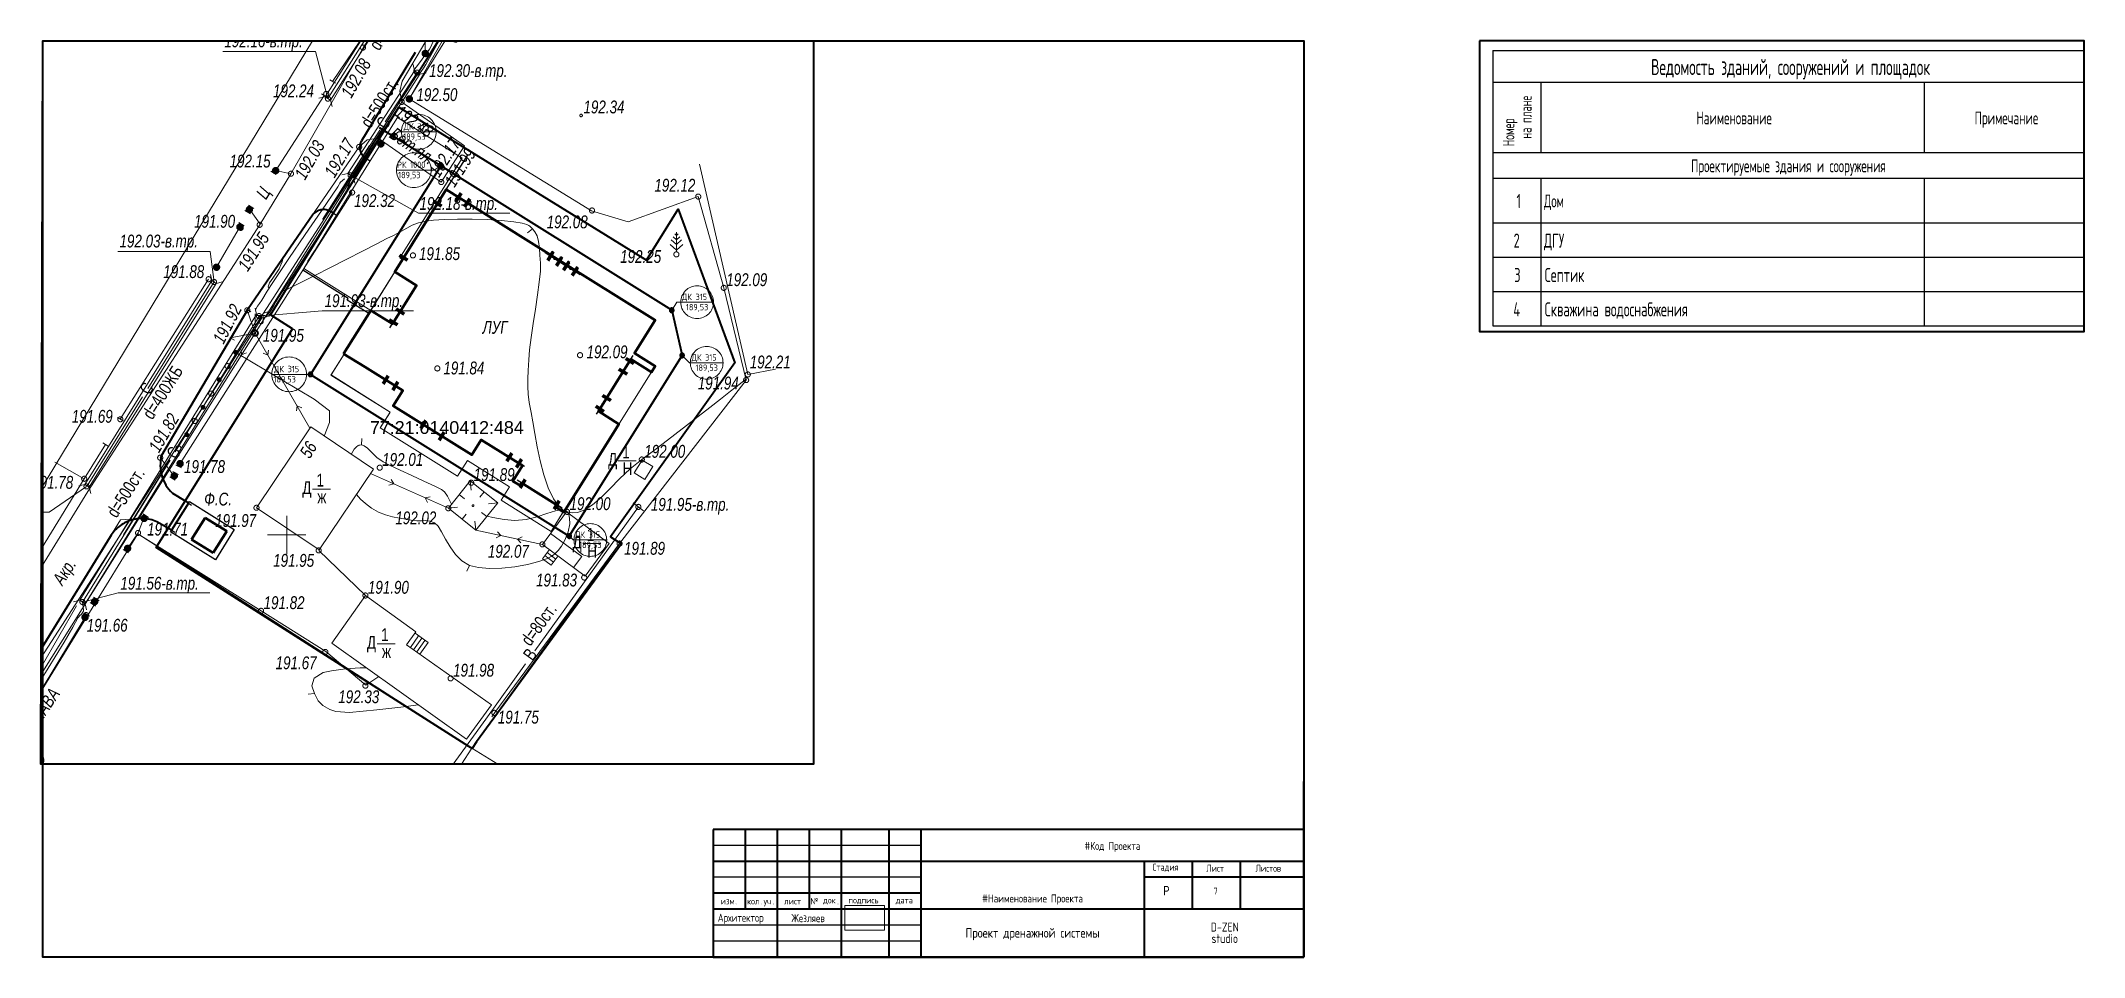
# Paper-space layout '1 Проект дренажной системы' of a CAD drawing. Header units: millimetres. Extents: x 19 to 659, y 5 to 292.
# The model-space entities are those that its viewports show. They can reach past a viewport. Long polylines and large blocks are cut down to what shows.
import ezdxf
from ezdxf.xclip import XClip

# ---------------------------------------------------------------- set-up
doc = ezdxf.new("R2010")
doc.units = ezdxf.units.MM
doc.header["$MEASUREMENT"] = 0
doc.header["$XCLIPFRAME"] = 0
for name, pattern in [('Wipeout_Contour', [1000, 0, -1000]), ('ГОСТ 2.303 4', [70, 50, -20, 0, 0]), ('ГОСТ 2.303 6', [480, 80, -150, 100, -150]), ('Новофедоровское_снт 28_07$0$l022', [3000, 2000, -1000]), ('Новофедоровское_снт 28_07$0$l049', [3000, 2000, -1000]), ('Новофедоровское_снт 28_07$0$l189_2', [3000, 1500, -1500])]:
    doc.linetypes.add(name, pattern=pattern)
for name, color, linetype in [('!!! ПОДОСНОВА', 7, 'Continuous'), ('Дренаж', 7, 'Continuous'), ('Дренаж выноски', 7, 'Continuous')]:
    doc.layers.add(name, color=color, linetype=linetype)
for name, color, linetype, lineweight in [('0_Ном._пера__7', 7, 'Continuous', 25), ('0_Ном._пера__8', 7, 'Continuous', 40), ('ГП_Таблицы_Ном._пера__7', 7, 'Continuous', 25), ('Дренаж выноски_Ном._пера__21', 20, 'Continuous', 13), ('Дренаж_Ном._пера__20', 20, 'Continuous', 40), ('Дренаж_Ном._пера__4', 5, 'Continuous', 40), ('Новый_0-Жирная_Ном._пера__7', 7, 'Continuous', 25), ('Новый_0_Ном._пера__7', 7, 'Continuous', 25), ('Новый_Defpoints_Ном._пера__16', 16, 'Continuous', 20), ('Новый_Defpoints_Ном._пера__7', 7, 'Continuous', 25), ('Новый_ГП_БК_15.30_Ном._пера__206', 206, 'Continuous', 25), ('Новый_ГП_Граница участка_Ном._пера__1', 1, 'Continuous', 40), ('Новый_ГП_Дороги_проезды_Ном._пера__16', 16, 'Continuous', 20), ('Новый_ГП_Дороги_проезды_Ном._пера__251', 250, 'Continuous', 40), ('Новый_ГП_Здание сооружение_Ном._пера__16', 16, 'Continuous', 20), ('Новый_ГП_Здание сооружение_Ном._пера__22', 22, 'Continuous', 50), ('Новый_ГП_Таблицы_Ном._пера__13', 255, 'Continuous', 40), ('Новый_ГП_Таблицы_Ном._пера__7', 7, 'Continuous', 25), ('Новый_ГТ-сооружение_ ограждение_Ном._пера__19', 7, 'Continuous', 90), ('Чертеж_1_ГП_Топография_Ном._пера__253', 252, 'Continuous', 18), ('Чертеж_1_Новофедоровское_снт 28_07$0$tp_Дороги_Ном._пера__253', 252, 'Continuous', 18), ('Чертеж_1_Новофедоровское_снт 28_07$0$tp_Здания_Ном._пера__253', 252, 'Continuous', 18), ('Чертеж_1_Новофедоровское_снт 28_07$0$tp_канавы_Ном._пера__253', 252, 'Continuous', 18), ('Чертеж_1_Новофедоровское_снт 28_07$0$tp_отметки_новые_Ном._пера__253', 252, 'Continuous', 18), ('Чертеж_1_Новофедоровское_снт 28_07$0$tp_растительность_Ном._пера__253', 252, 'Continuous', 18), ('Чертеж_1_Новофедоровское_снт 28_07$0$tp_трубы под дорогой_Ном._пера__253', 252, 'Continuous', 18), ('Чертеж_1_Новофедоровское_снт 28_07$0$U_ТЕКСТ_БЕЛЫЙ_Ном._пера__253', 252, 'Continuous', 18), ('Чертеж_1_Новый_ГП_Топография_Ном._пера__253', 252, 'Continuous', 18), ('Чертеж_1_Новый_Новофедоровское_снт 28_07$0$SETKA_Ном._пера__253', 252, 'Continuous', 18), ('Чертеж_1_Новый_Новофедоровское_снт 28_07$0$tp_Дороги_Ном._пера__253', 252, 'Continuous', 18), ('Чертеж_1_Новый_Новофедоровское_снт 28_07$0$tp_Здания_Ном._пера__253', 252, 'Continuous', 18), ('Чертеж_1_Новый_Новофедоровское_снт 28_07$0$tp_Здания_Ном._пера__7', 7, 'Continuous', 18), ('Чертеж_1_Новый_Новофедоровское_снт 28_07$0$tp_канавы_Ном._пера__253', 252, 'Continuous', 18), ('Чертеж_1_Новый_Новофедоровское_снт 28_07$0$tp_Контур растит_Ном._пера__253', 252, 'Continuous', 18), ('Чертеж_1_Новый_Новофедоровское_снт 28_07$0$tp_ЛЭП нн_Ном._пера__253', 252, 'Continuous', 18), ('Чертеж_1_Новый_Новофедоровское_снт 28_07$0$tp_ЛЭП нн_Ном._пера__7', 7, 'Continuous', 18), ('Чертеж_1_Новый_Новофедоровское_снт 28_07$0$tp_Ограждения ДЕР_Ном._пера__253', 252, 'Continuous', 18), ('Чертеж_1_Новый_Новофедоровское_снт 28_07$0$tp_Ограждения мет_Ном._пера__253', 252, 'Continuous', 18), ('Чертеж_1_Новый_Новофедоровское_снт 28_07$0$tp_Ограждения рабица_Ном._пера__253', 252, 'Continuous', 18), ('Чертеж_1_Новый_Новофедоровское_снт 28_07$0$tp_Ограждения_Ном._пера__253', 252, 'Continuous', 18), ('Чертеж_1_Новый_Новофедоровское_снт 28_07$0$tp_Ограждения_Ном._пера__7', 7, 'Continuous', 18), ('Чертеж_1_Новый_Новофедоровское_снт 28_07$0$tp_отметки_новые_Ном._пера__253', 252, 'Continuous', 18), ('Чертеж_1_Новый_Новофедоровское_снт 28_07$0$tp_отметки_новые_Ном._пера__7', 7, 'Continuous', 18), ('Чертеж_1_Новый_Новофедоровское_снт 28_07$0$tp_растительность полоса кустов_Ном._пера__253', 252, 'Continuous', 18), ('Чертеж_1_Новый_Новофедоровское_снт 28_07$0$tp_растительность_Ном._пера__7', 7, 'Continuous', 18), ('Чертеж_1_Новый_Новофедоровское_снт 28_07$0$tp_рельеф_Ном._пера__253', 252, 'Continuous', 18), ('Чертеж_1_Новый_Новофедоровское_снт 28_07$0$tp_сооружения_Ном._пера__7', 7, 'Continuous', 18), ('Чертеж_1_Новый_Новофедоровское_снт 28_07$0$tp_трубы под дорогой_Ном._пера__253', 252, 'Continuous', 18), ('Чертеж_1_Новый_Новофедоровское_снт 28_07$0$U_Водопровод_Ном._пера__253', 252, 'Continuous', 18), ('Чертеж_1_Новый_Новофедоровское_снт 28_07$0$U_Водосток_Ном._пера__253', 252, 'Continuous', 18), ('Чертеж_1_Новый_Новофедоровское_снт 28_07$0$U_Газопровод_Ном._пера__253', 252, 'Continuous', 18)]:
    doc.layers.add(name, color=color, linetype=linetype, lineweight=lineweight)
doc.layers.add('NonPlottable_0', color=7, linetype='Continuous', plot=False)
doc.styles.add('РЎР“Р•РќР•Р\xa0РР\xa0_РЎРўРР›Р¬_1', font='arial.ttf', dxfattribs={"width": 0.75})
doc.styles.add('РЎР“Р•РќР•Р\xa0РР\xa0_РЎРўРР›Р¬_16', font='')
doc.styles.add('РЎР“Р•РќР•Р\xa0РР\xa0_РЎРўРР›Р¬_3', font='arial.ttf', dxfattribs={"width": 0.749999})
doc.styles.add('РЎР“Р•РќР•Р\xa0РР\xa0_РЎРўРР›Р¬_5', font='arial.ttf')
doc.styles.add('РЎР“Р•РќР•Р\xa0РР\xa0_РЎРўРР›Р¬_6', font='', dxfattribs={"width": 0.8})
doc.styles.add('РЎР“Р•РќР•Р\xa0РР\xa0_РЎРўРР›Р¬_7', font='')
doc.styles.add('РЎР“Р•РќР•Р\xa0РР\xa0_РЎРўРР›Р¬_9', font='', dxfattribs={"width": 0.78})
doc.styles.get('РЎР“Р•РќР•Р\xa0РР\xa0_РЎРўРР›Р¬_16').set_extended_font_data('GOST_type_A')
doc.styles.get('РЎР“Р•РќР•Р\xa0РР\xa0_РЎРўРР›Р¬_6').set_extended_font_data('GOST_type_A')
doc.styles.get('РЎР“Р•РќР•Р\xa0РР\xa0_РЎРўРР›Р¬_7').set_extended_font_data('GOST_type_A')
doc.styles.get('РЎР“Р•РќР•Р\xa0РР\xa0_РЎРўРР›Р¬_9').set_extended_font_data('GOST_type_A')
doc.linetypes.add('МЕЖА', pattern='A,0,[7,РіРµРЅРїРїР»Р°РЅ 2025_06_18 dima РІР°СЂРёР°РЅС‚ 21.Shx,S=39.68254,R=0,X=0,Y=1.38778e-17],-5480,0', length=5480)
doc.linetypes.add('Новофедоровское_снт 28_07$0$l474_2o', pattern='A,0,[3,РіРµРЅРїРїР»Р°РЅ 2025_06_18 dima РІР°СЂРёР°РЅС‚ 21.Shx,S=31.746032,R=0,X=0,Y=0],-5000,0', length=5000)
doc.linetypes.add('Новофедоровское_снт 28_07$0$lm334', pattern='A,0,[4,РіРµРЅРїРїР»Р°РЅ 2025_06_18 dima РІР°СЂРёР°РЅС‚ 21.Shx,S=79.365079,R=0,X=0,Y=0],-11000,0', length=11000)
doc.linetypes.add('Новофедоровское_снт 28_07$0$З ДЕРЕВ', pattern='A,0,[2,РіРµРЅРїРїР»Р°РЅ 2025_06_18 dima РІР°СЂРёР°РЅС‚ 21.Shx,S=19.84127,R=0,X=0,Y=0.2],-2500,0', length=2500)
doc.linetypes.add('Новофедоровское_снт 28_07$0$ЗАБОР_СЕТКА', pattern='A,0,[1,РіРµРЅРїРїР»Р°РЅ 2025_06_18 dima РІР°СЂРёР°РЅС‚ 21.Shx,S=39.68254,R=0,X=0,Y=2.77556e-17],-5000,0', length=5000)
doc.linetypes.add('Новофедоровское_снт 28_07$0$МЕЖА', pattern='A,0,[5,РіРµРЅРїРїР»Р°РЅ 2025_06_18 dima РІР°СЂРёР°РЅС‚ 21.Shx,S=46.746032,R=0,X=0,Y=6.93889e-18],-6500,0', length=6500)
picture_1 = doc.add_image_def('image1.jpg', size_in_pixel=(2161, 1348))

psp = doc.layouts.new('1 Проект дренажной системы')

# ---------------------------------------------------------------- texts
at = {"layer": '0_Ном._пера__7', "color": 7, "linetype": 'Continuous', "lineweight": 25}
for s, insert, char_height, attachment_point, style in [('\\A1;{\\pqc;\\fGOST_type_A|b0|i0|c0|p0;\\W1.000000;#Код Проекта}', (355, 37.92), 2.5, 8, 'РЎР“Р•РќР•Р\xa0РР\xa0_РЎРўРР›Р¬_7'), ('\\A1;{\\pql;\\fGOST_type_A|b0|i0|c0|p0;\\W1.000000;Стадия}', (367.56, 31.73), 2.2, 7, 'РЎР“Р•РќР•Р\xa0РР\xa0_РЎРўРР›Р¬_7'), ('\\A1;{\\pql;\\fGOST_type_A|b0|i0|c0|p0;\\W1.000000;Лист}', (384.43, 31.74), 2.2, 7, 'РЎР“Р•РќР•Р\xa0РР\xa0_РЎРўРР›Р¬_7'), ('\\A1;{\\pql;\\fGOST_type_A|b0|i0|c0|p0;\\W1.000000;Листов}', (399.84, 31.74), 2.2, 7, 'РЎР“Р•РќР•Р\xa0РР\xa0_РЎРўРР›Р¬_7'), ('\\A1;{\\pql;\\fGOST_type_A|b0|i0|c0|p0;\\W1.000000;Р}', (370.9, 24.3), 3, 7, 'РЎР“Р•РќР•Р\xa0РР\xa0_РЎРўРР›Р¬_7'), ('\\A1;{\\pqc;\\fGOST_type_A|b0|i0|c0|p0;\\W1.000000;7}', (387.34, 25.71), 2.2, 5, 'РЎР“Р•РќР•Р\xa0РР\xa0_РЎРўРР›Р¬_16'), ('\\A1;{\\pql;\\fGOST_type_A|b0|i0|c0|p0;\\W1.000000;изм}', (232.3, 21.51), 2, 7, 'РЎР“Р•РќР•Р\xa0РР\xa0_РЎРўРР›Р¬_7'), ('\\A1;{\\pql;\\fGOST_type_A|b0|i0|c0|p0;\\W1.000000;.}', (236.87, 21.51), 2, 7, 'РЎР“Р•РќР•Р\xa0РР\xa0_РЎРўРР›Р¬_7'), ('\\A1;{\\pql;\\fGOST_type_A|b0|i0|c0|p0;\\W1.000000;кол}', (240.57, 21.51), 2, 7, 'РЎР“Р•РќР•Р\xa0РР\xa0_РЎРўРР›Р¬_7'), ('\\A1;{\\pql;\\fGOST_type_A|b0|i0|c0|p0;\\W1.000000;.}', (244.94, 21.51), 2, 7, 'РЎР“Р•РќР•Р\xa0РР\xa0_РЎРўРР›Р¬_7'), ('\\A1;{\\pql;\\fGOST_type_A|b0|i0|c0|p0;\\W1.000000;уч}', (245.76, 20.94), 2, 7, 'РЎР“Р•РќР•Р\xa0РР\xa0_РЎРўРР›Р¬_7'), ('\\A1;{\\pql;\\fGOST_type_A|b0|i0|c0|p0;\\W1.000000;.}', (248.61, 21.51), 2, 7, 'РЎР“Р•РќР•Р\xa0РР\xa0_РЎРўРР›Р¬_7'), ('\\A1;{\\pql;\\fGOST_type_A|b0|i0|c0|p0;\\W1.000000;лист}', (252.19, 21.51), 2, 7, 'РЎР“Р•РќР•Р\xa0РР\xa0_РЎРўРР›Р¬_7'), ('\\A1;{\\pql;\\fGOST_type_A|b0|i0|c0|p0;\\W1.000000;№}', (260.4, 21.51), 2, 7, 'РЎР“Р•РќР•Р\xa0РР\xa0_РЎРўРР›Р¬_7'), ('\\A1;{\\pql;\\fGOST_type_A|b0|i0|c0|p0;\\W1.000000;док}', (264.39, 21.51), 2, 7, 'РЎР“Р•РќР•Р\xa0РР\xa0_РЎРўРР›Р¬_7'), ('\\A1;{\\pql;\\fGOST_type_A|b0|i0|c0|p0;\\W1.000000;.}', (268.78, 21.51), 2, 7, 'РЎР“Р•РќР•Р\xa0РР\xa0_РЎРўРР›Р¬_7'), ('\\A1;{\\pql;\\fGOST_type_A|b0|i0|c0|p0;\\W1.000000;подпись}', (272.34, 21.51), 2, 7, 'РЎР“Р•РќР•Р\xa0РР\xa0_РЎРўРР›Р¬_7'), ('\\A1;{\\pql;\\fGOST_type_A|b0|i0|c0|p0;\\W1.000000;дата}', (287.15, 21.51), 2, 7, 'РЎР“Р•РќР•Р\xa0РР\xa0_РЎРўРР›Р¬_7'), ('\\A1;{\\pqc;\\fGOST_type_A|b0|i0|c0|p0;\\W1.000000;#Наименование Проекта}', (330, 21.46), 2.5, 8, 'РЎР“Р•РќР•Р\xa0РР\xa0_РЎРўРР›Р¬_7'), ('\\A1;{\\pql;\\fGOST_type_A|b0|i0|c0|p0;\\W1.000000;Архитектор}', (231.41, 15.42), 2.5, 7, 'РЎР“Р•РќР•Р\xa0РР\xa0_РЎРўРР›Р¬_7'), ('\\A1;{\\pql;\\fGOST_type_A|b0|i0|c0|p0;\\W1.000000;Жезляев}', (254.47, 15.95), 2.5, 7, 'РЎР“Р•РќР•Р\xa0РР\xa0_РЎРўРР›Р¬_7'), ('\\A1;{\\pqc;\\fGOST_type_A|b0|i0|c0|p0;\\W1.000000;Проект дренажной системы}', (330, 12.2), 3, 5, 'РЎР“Р•РќР•Р\xa0РР\xa0_РЎРўРР›Р¬_7')]:
    psp.add_mtext(s, dxfattribs=dict(at, insert=insert, char_height=char_height, attachment_point=attachment_point, style=style))
at = {"layer": '0_Ном._пера__7', "color": 7, "linetype": 'Continuous', "lineweight": 25, "insert": (390.2, 12.62), "char_height": 2.7921, "attachment_point": 5, "line_spacing_factor": 0.769984, "style": 'РЎР“Р•РќР•Р\xa0РР\xa0_РЎРўРР›Р¬_7'}
psp.add_mtext('\\A1;{\\pqc;\\fGOST_type_A|b0|i0|c0|p0;\\W1.000000;D-ZEN\\P\\pqc;\\fGOST_type_A|b0|i0|c0|p0;\\W1.000000;studio}', dxfattribs=at)

msp = doc.modelspace()

# ---------------------------------------------------------------- texts
at = {"layer": 'Новый_ГП_Таблицы_Ном._пера__7', "color": 7, "linetype": 'Continuous', "lineweight": 25, "attachment_point": 1}
for s, insert, char_height, style in [('\\A1;{\\pql;\\fGOST_type_A|b0|i0|c0|p0;\\W0.780000;Ведомость зданий, сооружений и площадок}', (-32951672.16, -20426246.47), 2500, 'РЎР“Р•РќР•Р\xa0РР\xa0_РЎРўРР›Р¬_9'), ('\\A1;{\\pql;\\fGOST_type_A|b0|i0|c0|p0;\\W0.800000;Наименование}', (-32944577.3, -20434474.4), 2000, 'РЎР“Р•РќР•Р\xa0РР\xa0_РЎРўРР›Р¬_6'), ('\\A1;{\\pql;\\fGOST_type_A|b0|i0|c0|p0;\\W0.800000;Примечание}', (-32901003.53, -20434474.4), 2000, 'РЎР“Р•РќР•Р\xa0РР\xa0_РЎРўРР›Р¬_6'), ('\\A1;{\\pql;\\fGOST_type_A|b0|i0|c0|p0;\\W0.800000;Проектируемые здания и сооружения}', (-32945407.1, -20441974.4), 2000, 'РЎР“Р•РќР•Р\xa0РР\xa0_РЎРўРР›Р¬_6'), ('\\A1;{\\pql;\\fGOST_type_A|b0|i0|c0|p0;\\W0.800000;1}', (-32972749.7, -20447383.23), 2200, 'РЎР“Р•РќР•Р\xa0РР\xa0_РЎРўРР›Р¬_6'), ('\\A1;{\\pql;\\fGOST_type_A|b0|i0|c0|p0;\\W0.800000;Дом}', (-32968452.93, -20447474.4), 2000, 'РЎР“Р•РќР•Р\xa0РР\xa0_РЎРўРР›Р¬_6'), ('\\A1;{\\pql;\\fGOST_type_A|b0|i0|c0|p0;\\W0.800000;2}', (-32973196.49, -20453577.23), 2200, 'РЎР“Р•РќР•Р\xa0РР\xa0_РЎРўРР›Р¬_6'), ('\\A1;{\\pql;\\fGOST_type_A|b0|i0|c0|p0;\\W0.800000;ДГУ}', (-32968452.93, -20453577.23), 2200, 'РЎР“Р•РќР•Р\xa0РР\xa0_РЎРўРР›Р¬_6'), ('\\A1;{\\pql;\\fGOST_type_A|b0|i0|c0|p0;\\W0.800000;3}', (-32973101.95, -20458965.23), 2200, 'РЎР“Р•РќР•Р\xa0РР\xa0_РЎРўРР›Р¬_6'), ('\\A1;{\\pql;\\fGOST_type_A|b0|i0|c0|p0;\\W0.800000;Септик}', (-32968329.73, -20458965.23), 2200, 'РЎР“Р•РќР•Р\xa0РР\xa0_РЎРўРР›Р¬_6'), ('\\A1;{\\pql;\\fGOST_type_A|b0|i0|c0|p0;\\W0.800000;4}', (-32973236.97, -20464353.22), 2200, 'РЎР“Р•РќР•Р\xa0РР\xa0_РЎРўРР›Р¬_6'), ('\\A1;{\\pql;\\fGOST_type_A|b0|i0|c0|p0;\\W0.800000;Скважина водоснабжения}', (-32968329.73, -20464353.22), 2200, 'РЎР“Р•РќР•Р\xa0РР\xa0_РЎРўРР›Р¬_6')]:
    msp.add_mtext(s, dxfattribs=dict(at, insert=insert, char_height=char_height, style=style))
at = {"layer": 'Новый_ГП_Таблицы_Ном._пера__7', "color": 7, "linetype": 'Continuous', "lineweight": 25, "char_height": 1800, "attachment_point": 1, "rotation": 90, "style": 'РЎР“Р•РќР•Р\xa0РР\xa0_РЎРўРР›Р¬_6'}
for s, insert in [('\\A1;{\\pql;\\fGOST_type_A|b0|i0|c0|p0;\\W0.800000;на плане}', (-32972173.45, -20438697.88)), ('\\A1;{\\pql;\\fGOST_type_A|b0|i0|c0|p0;\\W0.800000;Номер}', (-32974873.45, -20439904.8))]:
    msp.add_mtext(s, dxfattribs=dict(at, insert=insert))

# ---------------------------------------------------------------- blocks, each defined once
blk = doc.blocks.new('Чертеж_6_1', base_point=(9133613, -7296))
at = {"layer": 'Чертеж_1_Новый_ГП_Топография_Ном._пера__253', "color": 252, "linetype": 'Новофедоровское_снт 28_07$0$МЕЖА', "lineweight": 18, "flags": 128}
for points in [[(-28988586, -20524360), (-28988547, -20524296), (-28978060, -20507196), (-28951890, -20524004), (-28940329, -20507967), (-28930413, -20495163), (-28932167, -20487946), (-28934172, -20480799), (-28939665, -20482761), (-28942520, -20481924), (-28956791, -20473145), (-28946842, -20456936), (-28954451, -20452238), (-28995482, -20519982)], [(-28957617, -20473796), (-28938217, -20485776), (-28935747, -20481776), (-28931307, -20493826), (-28941037, -20507436), (-28940177, -20507996), (-28951537, -20523486), (-28951867, -20524026), (-28952137, -20523856), (-28976617, -20508276), (-28965937, -20491166), (-28967647, -20490046)]]:
    blk.add_lwpolyline(points, close=True, dxfattribs=at)
at = {"layer": 'Чертеж_1_Новый_Новофедоровское_снт 28_07$0$SETKA_Ном._пера__253', "color": 252, "linetype": 'Continuous', "lineweight": 18, "flags": 128}
for points in [[(-28966387, -20508796), (-28966387, -20505796)], [(-28967887, -20507296), (-28964887, -20507296)]]:
    blk.add_lwpolyline(points, dxfattribs=at)
at = {"layer": 'Чертеж_1_Новый_Новофедоровское_снт 28_07$0$tp_Дороги_Ном._пера__253', "color": 252, "linetype": 'Новофедоровское_снт 28_07$0$l189_2', "lineweight": 18, "flags": 128}
for points in [[(-28957386, -20473390), (-28957520, -20472535), (-28957354, -20471761), (-28954744, -20467335), (-28942439, -20448138), (-28939376, -20444482), (-28937643, -20443294), (-28935527, -20442824), (-28934515, -20442742), (-28932524, -20442990), (-28930414, -20444007), (-28929614, -20444869)], [(-28954854, -20459263), (-28954021, -20459784), (-28960377, -20469086), (-28966059, -20479010), (-28967255, -20478759)], [(-28959217, -20476222), (-28960085, -20476352), (-28960714, -20476906), (-28969478, -20489694), (-28976295, -20501242), (-28975362, -20502487)], [(-28994596, -20524654), (-28993828, -20523174), (-28981969, -20503895), (-28968466, -20482967), (-28969238, -20481881)], [(-28977802, -20505994), (-28979395, -20506102), (-28990068, -20523450), (-28991833, -20526073)]]:
    blk.add_lwpolyline(points, dxfattribs=at)
blk.add_lwpolyline([(-28959217, -20476222), (-28954285, -20479657), (-28952462, -20476820), (-28957386, -20473390)], close=True, dxfattribs=at)
at = {"layer": 'Чертеж_1_Новый_Новофедоровское_снт 28_07$0$tp_Дороги_Ном._пера__253', "color": 252, "linetype": 'Continuous', "lineweight": 18, "flags": 128}
blk.add_lwpolyline([(-28966059, -20479010), (-28968466, -20482967)], dxfattribs=at)
at = {"layer": 'Чертеж_1_Новый_Новофедоровское_снт 28_07$0$tp_Здания_Ном._пера__253', "color": 252, "linetype": 'Continuous', "lineweight": 18, "flags": 128}
for points in [[(-28963844, -20508465), (-28968761, -20505167), (-28964513, -20498834), (-28959596, -20502132)], [(-28938336, -20502952), (-28939179, -20502442), (-28938566, -20501428), (-28937723, -20501938)], [(-28946364, -20508032), (-28944487, -20505482), (-28941142, -20507969), (-28943019, -20510519)], [(-28952311, -20523295), (-28950361, -20520603), (-28957014, -20515890), (-28956274, -20514894), (-28960231, -20512035), (-28962846, -20515756)]]:
    blk.add_lwpolyline(points, close=True, dxfattribs=at)
for points in [[(-28940426, -20501497), (-28939029, -20501497)], [(-28964362, -20503713), (-28962966, -20503713)], [(-28945821, -20508435), (-28946355, -20509154), (-28945676, -20509659)], [(-28945497, -20509419), (-28946176, -20508914)], [(-28945318, -20509178), (-28945997, -20508673)], [(-28945142, -20508940), (-28945683, -20509668)], [(-28943197, -20507973), (-28941800, -20507973)], [(-28956700, -20516112), (-28956058, -20515206)], [(-28956456, -20516286), (-28955813, -20515379)], [(-28956334, -20514975), (-28955324, -20515726), (-28955966, -20516632)], [(-28956211, -20516459), (-28955568, -20515552)], [(-28959301, -20515820), (-28957904, -20515820)]]:
    blk.add_lwpolyline(points, dxfattribs=at)
at = {"layer": 'Чертеж_1_Новый_Новофедоровское_снт 28_07$0$tp_Здания_Ном._пера__253', "color": 252, "linetype": 'Новофедоровское_снт 28_07$0$l022', "lineweight": 18, "flags": 128}
blk.add_lwpolyline([(-28943925, -20509845), (-28943293, -20508994), (-28945744, -20507190)], dxfattribs=at)
at = {"layer": 'Чертеж_1_Новый_Новофедоровское_снт 28_07$0$tp_Здания_Ном._пера__7', "color": 7, "linetype": 'Continuous', "lineweight": 18, "flags": 128}
for points in [[(-28953733, -20505208), (-28952019, -20503065)], [(-28952876, -20504136), (-28952472, -20504459)], [(-28952019, -20503065), (-28949865, -20504788)], [(-28952019, -20503065), (-28951936, -20503790)], [(-28950942, -20503926), (-28951263, -20504328)], [(-28953007, -20505129), (-28953733, -20505208)], [(-28953733, -20505208), (-28951579, -20506931)], [(-28952334, -20505667), (-28952656, -20506069)], [(-28951579, -20506931), (-28949865, -20504788)], [(-28951126, -20505536), (-28950722, -20505859)], [(-28949865, -20504788), (-28950590, -20504867)], [(-28951661, -20506206), (-28951579, -20506931)]]:
    blk.add_lwpolyline(points, dxfattribs=at)
at = {"layer": 'Чертеж_1_Новый_Новофедоровское_снт 28_07$0$tp_Здания_Ном._пера__7', "color": 7, "linetype": 'Continuous', "lineweight": 18}
blk.add_circle((-28951799, -20504998), 68.6, dxfattribs=at)
at = {"layer": 'Чертеж_1_Новый_Новофедоровское_снт 28_07$0$tp_канавы_Ном._пера__253', "color": 252, "linetype": 'Continuous', "lineweight": 18, "flags": 128}
for points in [[(-28954749, -20468114), (-28954876, -20468508), (-28954943, -20468703), (-28955019, -20468892), (-28955109, -20469075), (-28955217, -20469247), (-28956064, -20470435), (-28956424, -20470905), (-28956436, -20470930), (-28956439, -20470957), (-28956419, -20471015), (-28956371, -20471073), (-28956306, -20471127), (-28956232, -20471172), (-28956158, -20471202), (-28956093, -20471213), (-28956046, -20471200), (-28955953, -20471116), (-28955859, -20471011), (-28955672, -20470753), (-28955493, -20470463), (-28955330, -20470175), (-28954121, -20467930)], [(-28961863, -20479414), (-28962166, -20479668), (-28962236, -20479747), (-28962290, -20479840), (-28962392, -20480032), (-28963663, -20481904), (-28964943, -20483771), (-28966221, -20485640), (-28967485, -20487519), (-28967920, -20488209), (-28968341, -20488910), (-28968525, -20489159), (-28968667, -20489366), (-28968842, -20489664)], [(-28967722, -20489849), (-28967629, -20489726), (-28967544, -20489596), (-28967392, -20489323), (-28967248, -20489049), (-28967098, -20488790), (-28965624, -20486527), (-28964160, -20484259), (-28962655, -20481899), (-28962213, -20481256), (-28961997, -20480932), (-28961802, -20480594), (-28961731, -20480438), (-28961670, -20480279), (-28961553, -20479958), (-28961443, -20479685)], [(-28968096, -20490234), (-28967955, -20490115), (-28967861, -20490014), (-28967722, -20489849)], [(-28990673, -20526588), (-28988996, -20523577), (-28987470, -20520888), (-28985935, -20518204), (-28982858, -20512840)], [(-28982383, -20512546), (-28982310, -20513161), (-28982315, -20513250), (-28982346, -20513333), (-28982398, -20513411), (-28982464, -20513486), (-28982611, -20513632), (-28982679, -20513707), (-28982734, -20513787), (-28983148, -20514524), (-28983825, -20515688), (-28984522, -20516844), (-28985948, -20519139), (-28987374, -20521431), (-28988070, -20522583), (-28988748, -20523743), (-28988761, -20523779), (-28988763, -20523820), (-28988738, -20523899), (-28988683, -20523979), (-28988610, -20524037), (-28986749, -20525023)]]:
    blk.add_lwpolyline(points, dxfattribs=at)
at = {"layer": 'Чертеж_1_Новый_Новофедоровское_снт 28_07$0$tp_Контур растит_Ном._пера__253', "color": 252, "linetype": 'Continuous', "lineweight": 18, "flags": 128}
for points in [[(-28970379, -20493004), (-28964247, -20496651), (-28963030, -20497569), (-28963032, -20498493), (-28963445, -20499551)], [(-28963886, -20508507), (-28960231, -20512035)]]:
    blk.add_lwpolyline(points, dxfattribs=at)
at = {"layer": 'Чертеж_1_Новый_Новофедоровское_снт 28_07$0$tp_ЛЭП нн_Ном._пера__253', "color": 252, "linetype": 'Continuous', "lineweight": 18, "flags": 128}
for points in [[(-28990586, -20525995), (-28989475, -20524332), (-28968862, -20491490), (-28943825, -20451362), (-28942616, -20449768)], [(-28970826, -20491867), (-28968862, -20491490), (-28969524, -20489603)], [(-28969524, -20489603), (-28969646, -20489984)], [(-28969524, -20489603), (-28969191, -20489824)], [(-28967803, -20489793), (-28968177, -20489936)], [(-28967803, -20489793), (-28967767, -20490191)], [(-28970826, -20491867), (-28970558, -20491569)], [(-28968862, -20491490), (-28964573, -20498923)], [(-28970826, -20491867), (-28970467, -20492044)], [(-28969925, -20493184), (-28969960, -20492785)], [(-28969925, -20493184), (-28969551, -20493042)], [(-28967862, -20493222), (-28968231, -20493067)], [(-28967862, -20493222), (-28967812, -20492825)], [(-28965572, -20497190), (-28965622, -20497587)], [(-28965572, -20497190), (-28965204, -20497346)], [(-28959834, -20502486), (-28953733, -20505208)], [(-28958007, -20503301), (-28958397, -20503392)], [(-28958007, -20503301), (-28958200, -20502951)], [(-28955559, -20504393), (-28955170, -20504303)], [(-28955559, -20504393), (-28955366, -20504743)], [(-28951579, -20506931), (-28946364, -20508032)], [(-28949622, -20507344), (-28949984, -20507514)], [(-28949622, -20507344), (-28949884, -20507042)], [(-28948321, -20507619), (-28947959, -20507448)], [(-28948321, -20507619), (-28948058, -20507921)]]:
    blk.add_lwpolyline(points, dxfattribs=at)
at = {"layer": 'Чертеж_1_Новый_Новофедоровское_снт 28_07$0$tp_ЛЭП нн_Ном._пера__7', "color": 7, "linetype": 'Continuous', "lineweight": 18}
for p, q in [((-28968862, -20491240), (-28968862, -20489990)), ((-28968862, -20490115), (-28968112, -20490115)), ((-28968550, -20490606), (-28968550, -20490115)), ((-28968240, -20490606), (-28968240, -20490115))]:
    blk.add_line(p, q, dxfattribs=at)
for radius in [250, 50]:
    blk.add_circle((-28968862, -20491490), radius, dxfattribs=at)
blk.add_arc((-28968395, -20490606), 155, 180, 0, dxfattribs=at)
at = {"layer": 'Чертеж_1_Новый_Новофедоровское_снт 28_07$0$tp_Ограждения ДЕР_Ном._пера__253', "color": 252, "linetype": 'Новофедоровское_снт 28_07$0$З ДЕРЕВ', "lineweight": 18, "flags": 128}
for points in [[(-28962794, -20471790), (-28960060, -20467722)], [(-28967255, -20478759), (-28963458, -20472877)], [(-28939665, -20482761), (-28934172, -20480799), (-28932166, -20487948), (-28930413, -20495163), (-28940329, -20507967), (-28950087, -20521186), (-28950334, -20521528)], [(-28971885, -20486328), (-28970183, -20483395)], [(-28979420, -20498235), (-28972512, -20487269)], [(-28991148, -20517424), (-28982252, -20502895), (-28980584, -20500204)], [(-28977595, -20506038), (-28978022, -20507141), (-28978852, -20508350)]]:
    blk.add_lwpolyline(points, dxfattribs=at)
at = {"layer": 'Чертеж_1_Новый_Новофедоровское_снт 28_07$0$tp_Ограждения мет_Ном._пера__253', "color": 252, "linetype": 'Новофедоровское_снт 28_07$0$l474_2o', "lineweight": 18, "flags": 128}
for points in [[(-28953554, -20467433), (-28956792, -20473147)], [(-28934060, -20478259), (-28930283, -20494723), (-28928112, -20494321)], [(-28982252, -20502895), (-28984539, -20501602)], [(-28956615, -20520957), (-28951890, -20524004), (-28947865, -20526464)], [(-28953668, -20526750), (-28951890, -20524004)]]:
    blk.add_lwpolyline(points, dxfattribs=at)
at = {"layer": 'Чертеж_1_Новый_Новофедоровское_снт 28_07$0$tp_Ограждения рабица_Ном._пера__253', "color": 252, "linetype": 'Новофедоровское_снт 28_07$0$ЗАБОР_СЕТКА', "lineweight": 18, "flags": 128}
for points in [[(-28956792, -20473147), (-28942520, -20481924), (-28939665, -20482761)], [(-28961271, -20480471), (-28974602, -20501499)], [(-28978060, -20507196), (-28968397, -20513241), (-28963329, -20516413), (-28960189, -20519049), (-28959184, -20518387)], [(-28982177, -20513741), (-28988548, -20524298), (-28986298, -20525612)]]:
    blk.add_lwpolyline(points, dxfattribs=at)
at = {"layer": 'Чертеж_1_Новый_Новофедоровское_снт 28_07$0$tp_Ограждения_Ном._пера__253', "color": 252, "linetype": 'Continuous', "lineweight": 18, "flags": 128}
for points in [[(-28963005, -20471657), (-28962582, -20471923)], [(-28963669, -20472744), (-28963246, -20473010)], [(-28967641, -20478804), (-28967218, -20479070)], [(-28969658, -20481885), (-28969235, -20482151)], [(-28969389, -20481465), (-28968966, -20481731)], [(-28970138, -20482834), (-28969715, -20483100)], [(-28979631, -20498102), (-28979208, -20498368)], [(-28980795, -20500071), (-28980372, -20500337)], [(-28975546, -20502744), (-28975123, -20503010)], [(-28975312, -20502333), (-28974865, -20502557)], [(-28975072, -20501819), (-28974625, -20502043)], [(-28977633, -20505651), (-28977210, -20505917)], [(-28979200, -20508425), (-28978777, -20508691)], [(-28981509, -20512175), (-28981086, -20512441)], [(-28982249, -20513400), (-28981826, -20513666)], [(-28981778, -20512595), (-28981355, -20512861)]]:
    blk.add_lwpolyline(points, dxfattribs=at)
at = {"layer": 'Чертеж_1_Новый_Новофедоровское_снт 28_07$0$tp_Ограждения_Ном._пера__7', "color": 7, "linetype": 'Continuous', "lineweight": 18}
for p, q in [((-28957041, -20473145), (-28956542, -20473145)), ((-28957040, -20473175), (-28956545, -20473175)), ((-28957039, -20473115), (-28956545, -20473115)), ((-28957035, -20473205), (-28956549, -20473205)), ((-28957034, -20473085), (-28956551, -20473085)), ((-28957025, -20473235), (-28956558, -20473235)), ((-28957023, -20473055), (-28956560, -20473055)), ((-28957011, -20473265), (-28956573, -20473265)), ((-28957009, -20473025), (-28956574, -20473025)), ((-28956993, -20473295), (-28956592, -20473295)), ((-28956990, -20472995), (-28956595, -20472995)), ((-28956967, -20473325), (-28956618, -20473325)), ((-28956963, -20472965), (-28956622, -20472965)), ((-28956930, -20473355), (-28956655, -20473355)), ((-28956924, -20472935), (-28956661, -20472935)), ((-28956866, -20473385), (-28956716, -20473385)), ((-28956853, -20472905), (-28956733, -20472905)), ((-28959270, -20476668), (-28958771, -20476668)), ((-28959269, -20476698), (-28958774, -20476698)), ((-28959268, -20476638), (-28958774, -20476638)), ((-28959264, -20476728), (-28958778, -20476728)), ((-28959263, -20476608), (-28958780, -20476608)), ((-28959254, -20476758), (-28958787, -20476758)), ((-28959252, -20476578), (-28958789, -20476578)), ((-28959240, -20476788), (-28958802, -20476788)), ((-28959238, -20476548), (-28958803, -20476548)), ((-28959222, -20476818), (-28958821, -20476818)), ((-28959219, -20476518), (-28958824, -20476518)), ((-28959196, -20476848), (-28958847, -20476848)), ((-28959192, -20476488), (-28958851, -20476488)), ((-28959159, -20476878), (-28958884, -20476878)), ((-28959153, -20476458), (-28958890, -20476458)), ((-28959095, -20476908), (-28958945, -20476908)), ((-28959082, -20476428), (-28958962, -20476428)), ((-28967504, -20478759), (-28967005, -20478759)), ((-28967503, -20478789), (-28967008, -20478789)), ((-28967502, -20478729), (-28967008, -20478729)), ((-28967498, -20478819), (-28967012, -20478819)), ((-28967497, -20478699), (-28967014, -20478699)), ((-28967488, -20478849), (-28967021, -20478849)), ((-28967486, -20478669), (-28967023, -20478669)), ((-28967474, -20478879), (-28967036, -20478879)), ((-28967472, -20478639), (-28967037, -20478639)), ((-28967456, -20478909), (-28967055, -20478909)), ((-28967453, -20478609), (-28967058, -20478609)), ((-28967426, -20478579), (-28967085, -20478579)), ((-28967387, -20478549), (-28967124, -20478549)), ((-28967316, -20478519), (-28967196, -20478519)), ((-28967430, -20478939), (-28967081, -20478939)), ((-28967393, -20478969), (-28967118, -20478969)), ((-28967329, -20478999), (-28967179, -20478999)), ((-28969557, -20481808), (-28969058, -20481808)), ((-28969556, -20481838), (-28969061, -20481838)), ((-28969555, -20481778), (-28969061, -20481778)), ((-28969551, -20481868), (-28969065, -20481868)), ((-28969550, -20481748), (-28969067, -20481748)), ((-28969541, -20481898), (-28969074, -20481898)), ((-28969539, -20481718), (-28969076, -20481718)), ((-28969527, -20481928), (-28969089, -20481928)), ((-28969525, -20481688), (-28969090, -20481688)), ((-28969509, -20481958), (-28969108, -20481958)), ((-28969506, -20481658), (-28969111, -20481658)), ((-28969483, -20481988), (-28969134, -20481988)), ((-28969479, -20481628), (-28969138, -20481628)), ((-28969446, -20482018), (-28969171, -20482018)), ((-28969440, -20481598), (-28969177, -20481598)), ((-28969382, -20482048), (-28969232, -20482048)), ((-28969369, -20481568), (-28969249, -20481568)), ((-28970306, -20483177), (-28969807, -20483177)), ((-28970305, -20483207), (-28969810, -20483207)), ((-28970304, -20483147), (-28969810, -20483147)), ((-28970300, -20483237), (-28969814, -20483237)), ((-28970299, -20483117), (-28969816, -20483117)), ((-28970290, -20483267), (-28969823, -20483267)), ((-28970288, -20483087), (-28969825, -20483087)), ((-28970276, -20483297), (-28969838, -20483297)), ((-28970274, -20483057), (-28969839, -20483057)), ((-28970258, -20483327), (-28969857, -20483327)), ((-28970255, -20483027), (-28969860, -20483027)), ((-28970232, -20483357), (-28969883, -20483357)), ((-28970228, -20482997), (-28969887, -20482997)), ((-28970195, -20483387), (-28969920, -20483387)), ((-28970189, -20482967), (-28969926, -20482967)), ((-28970131, -20483417), (-28969981, -20483417)), ((-28970118, -20482937), (-28969998, -20482937)), ((-28972134, -20486328), (-28971635, -20486328)), ((-28972133, -20486358), (-28971638, -20486358)), ((-28972132, -20486298), (-28971638, -20486298)), ((-28972128, -20486388), (-28971642, -20486388)), ((-28972127, -20486268), (-28971644, -20486268)), ((-28972118, -20486418), (-28971651, -20486418)), ((-28972116, -20486238), (-28971653, -20486238)), ((-28972104, -20486448), (-28971666, -20486448)), ((-28972102, -20486208), (-28971667, -20486208)), ((-28972086, -20486478), (-28971685, -20486478)), ((-28972083, -20486178), (-28971688, -20486178)), ((-28972060, -20486508), (-28971711, -20486508)), ((-28972056, -20486148), (-28971715, -20486148)), ((-28972023, -20486538), (-28971748, -20486538)), ((-28972017, -20486118), (-28971754, -20486118)), ((-28971959, -20486568), (-28971809, -20486568)), ((-28971946, -20486088), (-28971826, -20486088)), ((-28975446, -20502667), (-28974947, -20502667)), ((-28975445, -20502697), (-28974950, -20502697)), ((-28975444, -20502637), (-28974950, -20502637)), ((-28975440, -20502727), (-28974954, -20502727)), ((-28975439, -20502607), (-28974956, -20502607)), ((-28975430, -20502757), (-28974963, -20502757)), ((-28975428, -20502577), (-28974965, -20502577)), ((-28975416, -20502787), (-28974978, -20502787)), ((-28975414, -20502547), (-28974979, -20502547)), ((-28975398, -20502817), (-28974997, -20502817)), ((-28975395, -20502517), (-28975000, -20502517)), ((-28975372, -20502847), (-28975023, -20502847)), ((-28975368, -20502487), (-28975027, -20502487)), ((-28975335, -20502877), (-28975060, -20502877)), ((-28975329, -20502457), (-28975066, -20502457)), ((-28975271, -20502907), (-28975121, -20502907)), ((-28975258, -20502427), (-28975138, -20502427)), ((-28974985, -20501708), (-28974486, -20501708)), ((-28974984, -20501738), (-28974489, -20501738)), ((-28974983, -20501678), (-28974489, -20501678)), ((-28974979, -20501768), (-28974493, -20501768)), ((-28974978, -20501648), (-28974495, -20501648)), ((-28974969, -20501798), (-28974502, -20501798)), ((-28974967, -20501618), (-28974504, -20501618)), ((-28974955, -20501828), (-28974517, -20501828)), ((-28974953, -20501588), (-28974518, -20501588)), ((-28974937, -20501858), (-28974536, -20501858)), ((-28974934, -20501558), (-28974539, -20501558)), ((-28974911, -20501888), (-28974562, -20501888)), ((-28974907, -20501528), (-28974566, -20501528)), ((-28974874, -20501918), (-28974599, -20501918)), ((-28974868, -20501498), (-28974605, -20501498)), ((-28974810, -20501948), (-28974660, -20501948)), ((-28974797, -20501468), (-28974677, -20501468)), ((-28977802, -20505994), (-28977303, -20505994)), ((-28977801, -20506024), (-28977306, -20506024)), ((-28977800, -20505964), (-28977306, -20505964)), ((-28977796, -20506054), (-28977310, -20506054)), ((-28977795, -20505934), (-28977312, -20505934)), ((-28977786, -20506084), (-28977319, -20506084)), ((-28977784, -20505904), (-28977321, -20505904)), ((-28977772, -20506114), (-28977334, -20506114)), ((-28977770, -20505874), (-28977335, -20505874)), ((-28977751, -20505844), (-28977356, -20505844)), ((-28977724, -20505814), (-28977383, -20505814)), ((-28977685, -20505784), (-28977422, -20505784)), ((-28977614, -20505754), (-28977494, -20505754)), ((-28977754, -20506144), (-28977353, -20506144)), ((-28977728, -20506174), (-28977379, -20506174)), ((-28977691, -20506204), (-28977416, -20506204)), ((-28977627, -20506234), (-28977477, -20506234)), ((-28979100, -20508348), (-28978601, -20508348)), ((-28979099, -20508378), (-28978604, -20508378)), ((-28979098, -20508318), (-28978604, -20508318)), ((-28979094, -20508408), (-28978608, -20508408)), ((-28979093, -20508288), (-28978610, -20508288)), ((-28979084, -20508438), (-28978617, -20508438)), ((-28979082, -20508258), (-28978619, -20508258)), ((-28979070, -20508468), (-28978632, -20508468)), ((-28979068, -20508228), (-28978633, -20508228)), ((-28979052, -20508498), (-28978651, -20508498)), ((-28979049, -20508198), (-28978654, -20508198)), ((-28979026, -20508528), (-28978677, -20508528)), ((-28979022, -20508168), (-28978681, -20508168)), ((-28978989, -20508558), (-28978714, -20508558)), ((-28978983, -20508138), (-28978720, -20508138)), ((-28978925, -20508588), (-28978775, -20508588)), ((-28978912, -20508108), (-28978792, -20508108)), ((-28981678, -20512518), (-28981179, -20512518)), ((-28981676, -20512488), (-28981182, -20512488)), ((-28981671, -20512458), (-28981188, -20512458)), ((-28981660, -20512428), (-28981197, -20512428)), ((-28981646, -20512398), (-28981211, -20512398)), ((-28981627, -20512368), (-28981232, -20512368)), ((-28981600, -20512338), (-28981259, -20512338)), ((-28981561, -20512308), (-28981298, -20512308)), ((-28981490, -20512278), (-28981370, -20512278)), ((-28982426, -20513739), (-28981927, -20513739)), ((-28982425, -20513769), (-28981930, -20513769)), ((-28982424, -20513709), (-28981930, -20513709)), ((-28982420, -20513799), (-28981934, -20513799)), ((-28982419, -20513679), (-28981936, -20513679)), ((-28982410, -20513829), (-28981943, -20513829)), ((-28982408, -20513649), (-28981945, -20513649)), ((-28982396, -20513859), (-28981958, -20513859)), ((-28982394, -20513619), (-28981959, -20513619)), ((-28982378, -20513889), (-28981977, -20513889)), ((-28982375, -20513589), (-28981980, -20513589)), ((-28982352, -20513919), (-28982003, -20513919)), ((-28982348, -20513559), (-28982007, -20513559)), ((-28982315, -20513949), (-28982040, -20513949)), ((-28982309, -20513529), (-28982046, -20513529)), ((-28982251, -20513979), (-28982101, -20513979)), ((-28982238, -20513499), (-28982118, -20513499)), ((-28981677, -20512548), (-28981182, -20512548)), ((-28981672, -20512578), (-28981186, -20512578)), ((-28981662, -20512608), (-28981195, -20512608)), ((-28981648, -20512638), (-28981210, -20512638)), ((-28981630, -20512668), (-28981229, -20512668)), ((-28981604, -20512698), (-28981255, -20512698)), ((-28981567, -20512728), (-28981292, -20512728)), ((-28981503, -20512758), (-28981353, -20512758))]:
    blk.add_line(p, q, dxfattribs=at)
for centre in [(-28956792, -20473147), (-28959021, -20476670), (-28967255, -20478761), (-28969308, -20481810), (-28970057, -20483179), (-28971885, -20486330), (-28975197, -20502669), (-28974736, -20501710), (-28977553, -20505996), (-28978851, -20508350), (-28981429, -20512520), (-28982177, -20513741)]:
    blk.add_circle(centre, 250, dxfattribs=at)
at = {"layer": 'Чертеж_1_Новый_Новофедоровское_снт 28_07$0$tp_отметки_новые_Ном._пера__253', "color": 252, "linetype": 'Continuous', "lineweight": 18, "flags": 128}
for points in [[(-28971382, -20469437), (-28964141, -20469437), (-28963165, -20473123)], [(-28948921, -20482096), (-28956081, -20482096), (-28961387, -20479126)], [(-28979618, -20485088), (-28972377, -20485088), (-28972077, -20487486)], [(-28956460, -20489754), (-28963620, -20489754), (-28968550, -20490156)], [(-28992232, -20505517), (-28984990, -20505517), (-28982067, -20503496)], [(-28972421, -20511836), (-28979580, -20511836), (-28982382, -20512550)]]:
    blk.add_lwpolyline(points, dxfattribs=at)
at = {"layer": 'Чертеж_1_Новый_Новофедоровское_снт 28_07$0$tp_отметки_новые_Ном._пера__253', "color": 252, "linetype": 'Continuous', "lineweight": 18}
blk.add_circle((-28943336, -20474446), 100, dxfattribs=at)
at = {"layer": 'Чертеж_1_Новый_Новофедоровское_снт 28_07$0$tp_отметки_новые_Ном._пера__7', "color": 7, "linetype": 'Continuous', "lineweight": 18}
for centre in [(-28960417, -20469126), (-28956177, -20471086), (-28963297, -20472756), (-28963167, -20473126), (-28957387, -20473386), (-28956787, -20473096), (-28960717, -20476906), (-28967297, -20478796), (-28966057, -20479006), (-28961387, -20479126), (-28961267, -20480476), (-28954287, -20479656), (-28942487, -20481886), (-28934167, -20480796), (-28969987, -20483246), (-28968507, -20483006), (-28956507, -20485406), (-28935877, -20485326), (-28972507, -20487266), (-28972077, -20487486), (-28932167, -20487946), (-28969477, -20489696), (-28968557, -20490156), (-28968867, -20491486), (-28943420, -20493216), (-28954597, -20494256), (-28930287, -20494726), (-28930417, -20495166), (-28979417, -20498236), (-28976297, -20501246), (-28938587, -20501386), (-28982247, -20502896), (-28974737, -20501706), (-28959107, -20502026), (-28982067, -20503496), (-28951947, -20503206), (-28968757, -20505166), (-28953737, -20505206), (-28944437, -20505486), (-28938857, -20505096), (-28978027, -20507136), (-28963887, -20508506), (-28946367, -20508036), (-28940327, -20507966), (-28943097, -20510626), (-28982387, -20512546), (-28960227, -20512036), (-28982107, -20513566), (-28968397, -20513236), (-28963367, -20516456), (-28960227, -20519096), (-28953557, -20518526), (-28950127, -20521226)]:
    blk.add_circle(centre, 200, dxfattribs=at)
at = {"layer": 'Чертеж_1_Новый_Новофедоровское_снт 28_07$0$tp_растительность полоса кустов_Ном._пера__253', "color": 252, "linetype": 'Continuous', "lineweight": 18, "flags": 128}
for points in [[(-28970456, -20492876), (-28970528, -20492997)], [(-28970410, -20492857), (-28970522, -20493045)], [(-28970373, -20492854), (-28970508, -20493079)], [(-28970341, -20492859), (-28970489, -20493106)], [(-28970312, -20492870), (-28970466, -20493125)], [(-28970287, -20492886), (-28970440, -20493140)], [(-28970265, -20492907), (-28970410, -20493150)], [(-28970246, -20492934), (-28970377, -20493154)], [(-28970233, -20492970), (-28970339, -20493148)], [(-28970230, -20493024), (-28970290, -20493125)], [(-28971739, -20495021), (-28971812, -20495142)], [(-28971694, -20495003), (-28971806, -20495191)], [(-28971657, -20494999), (-28971791, -20495225)], [(-28971625, -20495004), (-28971772, -20495251)], [(-28971596, -20495015), (-28971749, -20495271)], [(-28971571, -20495031), (-28971723, -20495286)], [(-28971548, -20495052), (-28971694, -20495296)], [(-28971530, -20495080), (-28971661, -20495299)], [(-28971516, -20495115), (-28971623, -20495293)], [(-28971514, -20495170), (-28971574, -20495270)], [(-28973023, -20497166), (-28973095, -20497287)], [(-28972977, -20497148), (-28973090, -20497336)], [(-28972940, -20497145), (-28973075, -20497370)], [(-28972908, -20497150), (-28973056, -20497396)], [(-28972880, -20497160), (-28973033, -20497416)], [(-28972854, -20497176), (-28973007, -20497431)], [(-28972832, -20497197), (-28972978, -20497441)], [(-28972814, -20497225), (-28972945, -20497444)], [(-28972800, -20497261), (-28972906, -20497439)], [(-28972798, -20497315), (-28972858, -20497415)], [(-28974307, -20499311), (-28974379, -20499432)], [(-28974261, -20499293), (-28974373, -20499481)], [(-28974224, -20499290), (-28974359, -20499515)], [(-28974192, -20499295), (-28974340, -20499542)], [(-28974163, -20499306), (-28974316, -20499561)], [(-28974138, -20499321), (-28974290, -20499576)], [(-28974116, -20499342), (-28974261, -20499586)], [(-28974097, -20499370), (-28974228, -20499590)], [(-28974084, -20499406), (-28974190, -20499584)], [(-28974081, -20499460), (-28974141, -20499561)]]:
    blk.add_lwpolyline(points, dxfattribs=at)
at = {"layer": 'Чертеж_1_Новый_Новофедоровское_снт 28_07$0$tp_растительность полоса кустов_Ном._пера__253', "color": 252, "linetype": 'Continuous', "lineweight": 18}
for centre, radius in [((-28970379, -20493004), 150), ((-28971021, -20494076), 200), ((-28972304, -20496222), 200), ((-28971662, -20495149), 150), ((-28972946, -20497294), 150), ((-28974230, -20499440), 150), ((-28973588, -20498367), 200), ((-28974871, -20500512), 200)]:
    blk.add_circle(centre, radius, dxfattribs=at)
at = {"layer": 'Чертеж_1_Новый_Новофедоровское_снт 28_07$0$tp_растительность_Ном._пера__7', "color": 7, "linetype": 'Continuous', "lineweight": 18}
for p, q in [((-28936012, -20483725), (-28935877, -20483838)), ((-28935877, -20485126), (-28935877, -20483576)), ((-28935741, -20483725), (-28935877, -20483838)), ((-28936377, -20484561), (-28935877, -20484981)), ((-28936289, -20484191), (-28935877, -20484537)), ((-28936142, -20483961), (-28935877, -20484183)), ((-28935611, -20483961), (-28935877, -20484183)), ((-28935465, -20484191), (-28935877, -20484537)), ((-28935377, -20484561), (-28935877, -20484981))]:
    blk.add_line(p, q, dxfattribs=at)
blk.add_circle((-28935877, -20485326), 200, dxfattribs=at)
at = {"layer": 'Чертеж_1_Новый_Новофедоровское_снт 28_07$0$tp_рельеф_Ном._пера__253', "color": 252, "linetype": 'Continuous', "lineweight": 18, "flags": 128}
for points in [[(-28966720, -20488209), (-28966285, -20488009), (-28965340, -20487547), (-28964199, -20486975), (-28962949, -20486339), (-28961673, -20485687), (-28960458, -20485063), (-28959388, -20484515), (-28958549, -20484090), (-28958026, -20483832), (-28957442, -20483535), (-28956981, -20483273), (-28956557, -20483048), (-28956081, -20482861), (-28955466, -20482710), (-28954903, -20482644), (-28954063, -20482595), (-28953027, -20482567), (-28951880, -20482564), (-28950703, -20482593), (-28949580, -20482657), (-28948594, -20482762), (-28947959, -20482877), (-28947601, -20482984), (-28947428, -20483066), (-28947363, -20483110), (-28947281, -20483179), (-28947135, -20483320), (-28946957, -20483546), (-28946789, -20483872), (-28946662, -20484323), (-28946598, -20484826), (-28946563, -20485387), (-28946523, -20486009), (-28946530, -20486636), (-28946613, -20487489), (-28946750, -20488502), (-28946918, -20489606), (-28947094, -20490735), (-28947256, -20491820), (-28947380, -20492794), (-28947444, -20493590), (-28947478, -20494405), (-28947505, -20495075), (-28947509, -20495669), (-28947478, -20496259), (-28947398, -20496916), (-28947257, -20497711), (-28947128, -20498426), (-28946970, -20499342), (-28946777, -20500387), (-28946541, -20501493), (-28946253, -20502589), (-28945907, -20503607), (-28945494, -20504475), (-28945110, -20505016), (-28944789, -20505308), (-28944558, -20505440), (-28944437, -20505486), (-28944299, -20505523), (-28944029, -20505561), (-28943630, -20505533), (-28943106, -20505354), (-28942451, -20504939), (-28941780, -20504358), (-28941075, -20503662), (-28940320, -20502900), (-28939496, -20502125), (-28938587, -20501386), (-28937782, -20500788), (-28936916, -20500133), (-28936010, -20499440), (-28935086, -20498728), (-28934166, -20498014), (-28933272, -20497317), (-28932425, -20496655), (-28931648, -20496047), (-28930961, -20495512), (-28930388, -20495068)], [(-28947135, -20483320), (-28947524, -20483633)], [(-28966674, -20485602), (-28966674, -20485603), (-28966740, -20485913), (-28966841, -20486152), (-28966987, -20486443), (-28967198, -20486775), (-28967490, -20487176), (-28967742, -20487563), (-28967835, -20487852), (-28967782, -20487985)], [(-28953477, -20504871), (-28953626, -20504615), (-28953788, -20504264), (-28954035, -20503912), (-28954258, -20503733), (-28954793, -20503469), (-28955644, -20503073), (-28956589, -20502642), (-28957513, -20502220), (-28958302, -20501848), (-28958841, -20501569), (-28959321, -20501219), (-28959723, -20500834), (-28960074, -20500494), (-28960337, -20500308), (-28960533, -20500246), (-28960665, -20500251), (-28960733, -20500269), (-28960801, -20500298), (-28960930, -20500386), (-28961108, -20500584), (-28961308, -20500951), (-28961316, -20500978)], [(-28960533, -20500246), (-28960510, -20499747)], [(-28960937, -20504131), (-28960620, -20504483), (-28960219, -20504835), (-28959745, -20505190), (-28959214, -20505500), (-28958660, -20505723), (-28958104, -20505879), (-28957567, -20505988), (-28957071, -20506071), (-28956637, -20506149), (-28956207, -20506197), (-28955845, -20506185), (-28955516, -20506168), (-28955185, -20506202), (-28954818, -20506344), (-28954540, -20506609), (-28954258, -20507055), (-28953952, -20507615), (-28953601, -20508223), (-28953185, -20508815), (-28952682, -20509323), (-28952074, -20509683), (-28951380, -20509855), (-28950512, -20509920), (-28949538, -20509891), (-28948524, -20509780), (-28947538, -20509602), (-28946646, -20509369), (-28946045, -20509152), (-28945683, -20508976), (-28945492, -20508854), (-28945413, -20508791), (-28945317, -20508704), (-28945134, -20508512), (-28944885, -20508185), (-28944607, -20507699), (-28944357, -20507054), (-28944234, -20506428), (-28944238, -20505984), (-28944307, -20505704), (-28944386, -20505551), (-28944437, -20505486), (-28944495, -20505431), (-28944634, -20505358), (-28944897, -20505329), (-28945338, -20505406), (-28946012, -20505623), (-28946792, -20505883), (-28947644, -20506093), (-28948537, -20506157), (-28949362, -20506076), (-28950250, -20505918), (-28950695, -20505813)], [(-28952074, -20509683), (-28952292, -20510133)], [(-28960136, -20517695), (-28960635, -20517700), (-28961797, -20517776), (-28962880, -20517928), (-28963547, -20518058), (-28964237, -20518508), (-28964411, -20519115), (-28964218, -20519705), (-28963939, -20520274), (-28963562, -20520661), (-28963004, -20520961), (-28962534, -20521111), (-28961461, -20521205), (-28959330, -20520989), (-28957460, -20520780), (-28956071, -20520604)], [(-28964218, -20519705), (-28964714, -20519770)]]:
    blk.add_lwpolyline(points, dxfattribs=at)
at = {"layer": 'Чертеж_1_Новый_Новофедоровское_снт 28_07$0$tp_сооружения_Ном._пера__7', "color": 7, "linetype": 'Continuous', "lineweight": 18}
for p, q in [((-28955541, -20469340), (-28955541, -20467840)), ((-28955418, -20468149), (-28955153, -20468414)), ((-28955790, -20469592), (-28955291, -20469592)), ((-28955786, -20469542), (-28955296, -20469542)), ((-28955785, -20469642), (-28955296, -20469642)), ((-28955770, -20469492), (-28955311, -20469492)), ((-28955769, -20469692), (-28955313, -20469692)), ((-28955741, -20469442), (-28955340, -20469442)), ((-28955739, -20469742), (-28955342, -20469742)), ((-28955692, -20469392), (-28955389, -20469392)), ((-28955688, -20469792), (-28955393, -20469792))]:
    blk.add_line(p, q, dxfattribs=at)
blk.add_circle((-28955541, -20469590), 250, dxfattribs=at)
at = {"layer": 'Чертеж_1_Новый_Новофедоровское_снт 28_07$0$tp_трубы под дорогой_Ном._пера__253', "color": 252, "linetype": 'Новофедоровское_снт 28_07$0$l049', "lineweight": 18, "flags": 128}
for points in [[(-28963376, -20472989), (-28957424, -20463578)], [(-28962953, -20473256), (-28957001, -20463845)], [(-28956389, -20470952), (-28961593, -20478996)], [(-28955967, -20471220), (-28961171, -20479264)], [(-28982189, -20503349), (-28972246, -20487379)], [(-28981850, -20503561), (-28971907, -20487591)], [(-28968762, -20490021), (-28982595, -20512414)], [(-28968340, -20490289), (-28982173, -20512682)]]:
    blk.add_lwpolyline(points, dxfattribs=at)
at = {"layer": 'Чертеж_1_Новый_Новофедоровское_снт 28_07$0$tp_трубы под дорогой_Ном._пера__253', "color": 252, "linetype": 'Continuous', "lineweight": 18, "flags": 128}
for points in [[(-28956499, -20470464), (-28956389, -20470952), (-28955967, -20471220), (-28955479, -20471110)], [(-28962844, -20473743), (-28962953, -20473255), (-28963376, -20472987), (-28963863, -20473097)], [(-28961061, -20479752), (-28961171, -20479264), (-28961593, -20478996), (-28962081, -20479105)], [(-28972356, -20486891), (-28972246, -20487379), (-28971907, -20487591), (-28971419, -20487481)], [(-28968872, -20489534), (-28968762, -20490021), (-28968340, -20490289), (-28967852, -20490180)], [(-28981740, -20504048), (-28981850, -20503561), (-28982189, -20503349), (-28982677, -20503459)], [(-28982064, -20513170), (-28982173, -20512682), (-28982595, -20512414), (-28983083, -20512524)]]:
    blk.add_lwpolyline(points, dxfattribs=at)
at = {"layer": 'Чертеж_1_Новый_Новофедоровское_снт 28_07$0$U_Водопровод_Ном._пера__253', "color": 252, "linetype": 'Continuous', "lineweight": 18, "flags": 128}
for points in [[(-28938856, -20505099), (-28946952, -20516360)], [(-28939251, -20504789), (-28938462, -20505403)], [(-28947697, -20517396), (-28950810, -20521726), (-28954945, -20527445)]]:
    blk.add_lwpolyline(points, dxfattribs=at)
at = {"layer": 'Чертеж_1_Новый_Новофедоровское_снт 28_07$0$U_Водосток_Ном._пера__253', "color": 252, "linetype": 'Continuous', "lineweight": 18, "flags": 128}
for points in [[(-28963165, -20473123), (-28960318, -20468621)], [(-28956177, -20471084), (-28958676, -20474947)], [(-28959094, -20475594), (-28961382, -20479130)], [(-28977270, -20495826), (-28972077, -20487485)], [(-28968553, -20490158), (-28975126, -20500798)], [(-28982020, -20503455), (-28977670, -20496469)], [(-28975528, -20501449), (-28982383, -20512546)]]:
    blk.add_lwpolyline(points, dxfattribs=at)
at = {"layer": 'Чертеж_1_Новый_Новофедоровское_снт 28_07$0$U_Газопровод_Ном._пера__253', "color": 252, "linetype": 'Новофедоровское_снт 28_07$0$lm334', "lineweight": 18, "flags": 128}
blk.add_lwpolyline([(-28989904, -20523523), (-28967457, -20488740), (-28946906, -20456897), (-28938788, -20444319), (-28939070, -20444465), (-28936740, -20443258), (-28931509, -20444879)], dxfattribs=at)
at = {"layer": 'Чертеж_1_ГП_Топография_Ном._пера__253', "color": 252, "linetype": 'Continuous', "lineweight": 18, "insert": (-28959872, -20498891), "char_height": 1000, "attachment_point": 4, "style": 'РЎР“Р•РќР•Р\xa0РР\xa0_РЎРўРР›Р¬_5'}
blk.add_mtext('\\A1;{\\pql;\\fArial|b0|i0|c204|p0;\\W1.000000;77:21:0140412:484}', dxfattribs=at)
at = {"layer": 'Чертеж_1_Новофедоровское_снт 28_07$0$tp_Дороги_Ном._пера__253', "color": 252, "linetype": 'Continuous', "lineweight": 18, "char_height": 1000, "attachment_point": 7, "style": 'РЎР“Р•РќР•Р\xa0РР\xa0_РЎРўРР›Р¬_1'}
for s, insert, rotation in [('\\A1;{\\pql;\\fArial|b0|i1|c204|p0;\\W0.750000;Бет.пл.}', (-28958435, -20476141), 325.14387), ('\\A1;{\\pql;\\fArial|b0|i1|c204|p0;\\W0.750000;Ц}', (-28967770, -20481252), 57.34071), ('\\A1;{\\pql;\\fArial|b0|i1|c204|p0;\\W0.750000;Акр.}', (-28983690, -20511473), 57.34071)]:
    blk.add_mtext(s, dxfattribs=dict(at, insert=insert, rotation=rotation))
at = {"layer": 'Чертеж_1_Новофедоровское_снт 28_07$0$tp_Здания_Ном._пера__253', "color": 252, "linetype": 'Continuous', "lineweight": 18, "insert": (-28964572, -20501385), "char_height": 1000, "attachment_point": 7, "rotation": 58.03597, "style": 'РЎР“Р•РќР•Р\xa0РР\xa0_РЎРўРР›Р¬_1'}
blk.add_mtext('\\A1;{\\pql;\\fArial|b0|i1|c204|p0;\\W0.750000;56}', dxfattribs=at)
at = {"layer": 'Чертеж_1_Новофедоровское_снт 28_07$0$tp_Здания_Ном._пера__253', "color": 252, "linetype": 'Continuous', "lineweight": 18, "char_height": 1000, "style": 'РЎР“Р•РќР•Р\xa0РР\xa0_РЎРўРР›Р¬_3'}
for s, insert, attachment_point in [('\\A1;{\\pql;\\fArial|b0|i0|c204|p0;\\W0.749999;Д}', (-28941227, -20502168), 7), ('\\A1;{\\pql;\\fArial|b0|i0|c204|p0;\\W0.749999;1}', (-28940120, -20500786), 4), ('\\A1;{\\pql;\\fArial|b0|i0|c204|p0;\\W0.749999;1}', (-28964057, -20503001), 4), ('\\A1;{\\pql;\\fArial|b0|i0|c204|p0;\\W0.749999;Н}', (-28940079, -20502101), 4), ('\\A1;{\\pql;\\fArial|b0|i0|c204|p0;\\W0.749999;Д}', (-28965164, -20504384), 7), ('\\A1;{\\pql;\\fArial|b0|i0|c204|p0;\\W0.749999;ж}', (-28963989, -20504316), 4), ('\\A1;{\\pql;\\fArial|b0|i0|c204|p0;\\W0.749999;Д}', (-28943998, -20508644), 7), ('\\A1;{\\pql;\\fArial|b0|i0|c204|p0;\\W0.749999;1}', (-28942892, -20507262), 4), ('\\A1;{\\pql;\\fArial|b0|i0|c204|p0;\\W0.749999;Н}', (-28942851, -20508577), 4), ('\\A1;{\\pql;\\fArial|b0|i0|c204|p0;\\W0.749999;Д}', (-28960102, -20516491), 7), ('\\A1;{\\pql;\\fArial|b0|i0|c204|p0;\\W0.749999;1}', (-28958996, -20515109), 4), ('\\A1;{\\pql;\\fArial|b0|i0|c204|p0;\\W0.749999;ж}', (-28958927, -20516424), 4)]:
    blk.add_mtext(s, dxfattribs=dict(at, insert=insert, attachment_point=attachment_point))
at = {"layer": 'Чертеж_1_Новофедоровское_снт 28_07$0$tp_канавы_Ном._пера__253', "color": 252, "linetype": 'Continuous', "lineweight": 18, "insert": (-28986423, -20523179), "char_height": 1000, "attachment_point": 7, "rotation": 55.96313, "style": 'РЎР“Р•РќР•Р\xa0РР\xa0_РЎРўРР›Р¬_1'}
blk.add_mtext('\\A1;{\\pql;\\fArial|b0|i1|c204|p0;\\W0.750000;КАНАВА}', dxfattribs=at)
at = {"layer": 'Чертеж_1_Новофедоровское_снт 28_07$0$tp_отметки_новые_Ном._пера__253', "color": 252, "linetype": 'Continuous', "lineweight": 18, "char_height": 1000, "attachment_point": 7, "style": 'РЎР“Р•РќР•Р\xa0РР\xa0_РЎРўРР›Р¬_1'}
for s, insert in [('\\A1;{\\pql;\\fArial|b0|i1|c204|p0;\\W0.750000;192.16-в.тр.}', (-28971268, -20469406)), ('\\A1;{\\pql;\\fArial|b0|i1|c204|p0;\\W0.750000;192.30-в.тр.}', (-28955241, -20471732)), ('\\A1;{\\pql;\\fArial|b0|i1|c204|p0;\\W0.750000;192.24}', (-28967459, -20473032)), ('\\A1;{\\pql;\\fArial|b0|i1|c204|p0;\\W0.750000;192.50}', (-28956231, -20473327)), ('\\A1;{\\pql;\\fArial|b0|i1|c204|p0;\\W0.750000;192.34}', (-28943150, -20474292)), ('\\A1;{\\pql;\\fArial|b0|i1|c204|p0;\\W0.750000;192.15}', (-28970859, -20478530)), ('\\A1;{\\pql;\\fArial|b0|i1|c204|p0;\\W0.750000;192.12}', (-28937597, -20480423)), ('\\A1;{\\pql;\\fArial|b0|i1|c204|p0;\\W0.750000;192.32}', (-28961115, -20481627)), ('\\A1;{\\pql;\\fArial|b0|i1|c204|p0;\\W0.750000;192.18-в.тр.}', (-28955987, -20482136)), ('\\A1;{\\pql;\\fArial|b0|i1|c204|p0;\\W0.750000;191.90}', (-28973636, -20483246)), ('\\A1;{\\pql;\\fArial|b0|i1|c204|p0;\\W0.750000;192.08}', (-28946030, -20483293)), ('\\A1;{\\pql;\\fArial|b0|i1|c204|p0;\\W0.750000;192.03-в.тр.}', (-28979479, -20485081)), ('\\A1;{\\pql;\\fArial|b0|i1|c204|p0;\\W0.750000;191.85}', (-28956026, -20485779)), ('\\A1;{\\pql;\\fArial|b0|i1|c204|p0;\\W0.750000;192.25}', (-28940274, -20486003)), ('\\A1;{\\pql;\\fArial|b0|i1|c204|p0;\\W0.750000;191.88}', (-28976052, -20487188)), ('\\A1;{\\pql;\\fArial|b0|i1|c204|p0;\\W0.750000;192.09}', (-28931968, -20487820)), ('\\A1;{\\pql;\\fArial|b0|i1|c204|p0;\\W0.750000;191.93-в.тр.}', (-28963419, -20489750)), ('\\A1;{\\pql;\\fArial|b0|i1|c204|p0;\\W0.750000;191.95}', (-28968254, -20492177)), ('\\A1;{\\pql;\\fArial|b0|i1|c204|p0;\\W0.750000;192.09}', (-28942908, -20493472)), ('\\A1;{\\pql;\\fArial|b0|i1|c204|p0;\\W0.750000;192.21}', (-28930131, -20494264)), ('\\A1;{\\pql;\\fArial|b0|i1|c204|p0;\\W0.750000;191.84}', (-28954119, -20494734)), ('\\A1;{\\pql;\\fArial|b0|i1|c204|p0;\\W0.750000;191.94}', (-28934199, -20495912)), ('\\A1;{\\pql;\\fArial|b0|i1|c204|p0;\\W0.750000;191.69}', (-28983217, -20498519)), ('\\A1;{\\pql;\\fArial|b0|i1|c204|p0;\\W0.750000;192.01}', (-28958908, -20501900)), ('\\A1;{\\pql;\\fArial|b0|i1|c204|p0;\\W0.750000;192.00}', (-28938388, -20501260)), ('\\A1;{\\pql;\\fArial|b0|i1|c204|p0;\\W0.750000;191.78}', (-28986312, -20503689)), ('\\A1;{\\pql;\\fArial|b0|i1|c204|p0;\\W0.750000;191.78}', (-28974428, -20502451)), ('\\A1;{\\pql;\\fArial|b0|i1|c204|p0;\\W0.750000;191.89}', (-28951748, -20503081)), ('\\A1;{\\pql;\\fArial|b0|i1|c204|p0;\\W0.750000;192.00}', (-28944238, -20505360)), ('\\A1;{\\pql;\\fArial|b0|i1|c204|p0;\\W0.750000;191.95-в.тр.}', (-28937871, -20505703)), ('\\A1;{\\pql;\\fArial|b0|i1|c204|p0;\\W0.750000;191.97}', (-28971989, -20506677)), ('\\A1;{\\pql;\\fArial|b0|i1|c204|p0;\\W0.750000;192.02}', (-28957879, -20506470)), ('\\A1;{\\pql;\\fArial|b0|i1|c204|p0;\\W0.750000;191.71}', (-28977316, -20507355)), ('\\A1;{\\pql;\\fArial|b0|i1|c204|p0;\\W0.750000;191.95}', (-28967446, -20509799)), ('\\A1;{\\pql;\\fArial|b0|i1|c204|p0;\\W0.750000;192.07}', (-28950635, -20509090)), ('\\A1;{\\pql;\\fArial|b0|i1|c204|p0;\\W0.750000;191.89}', (-28939971, -20508855)), ('\\A1;{\\pql;\\fArial|b0|i1|c204|p0;\\W0.750000;191.56-в.тр.}', (-28979412, -20511878)), ('\\A1;{\\pql;\\fArial|b0|i1|c204|p0;\\W0.750000;191.90}', (-28960028, -20511910)), ('\\A1;{\\pql;\\fArial|b0|i1|c204|p0;\\W0.750000;191.83}', (-28946862, -20511339)), ('\\A1;{\\pql;\\fArial|b0|i1|c204|p0;\\W0.750000;191.82}', (-28968198, -20513111)), ('\\A1;{\\pql;\\fArial|b0|i1|c204|p0;\\W0.750000;191.66}', (-28982050, -20514880)), ('\\A1;{\\pql;\\fArial|b0|i1|c204|p0;\\W0.750000;191.67}', (-28967256, -20517821)), ('\\A1;{\\pql;\\fArial|b0|i1|c204|p0;\\W0.750000;191.98}', (-28953358, -20518401)), ('\\A1;{\\pql;\\fArial|b0|i1|c204|p0;\\W0.750000;192.33}', (-28962348, -20520479)), ('\\A1;{\\pql;\\fArial|b0|i1|c204|p0;\\W0.750000;191.75}', (-28949854, -20522077)), ('\\A1;{\\pql;\\fArial|b0|i1|c204|p0;\\W0.750000;191.70}', (-28988571, -20525620))]:
    blk.add_mtext(s, dxfattribs=dict(at, insert=insert))
for s, insert, rotation in [('\\A1;{\\pql;\\fArial|b0|i1|c204|p0;\\W0.750000;192.08}', (-28961321, -20473163), 60.20665), ('\\A1;{\\pql;\\fArial|b0|i1|c204|p0;\\W0.750000;192.48}', (-28957995, -20474414), 325.13939), ('\\A1;{\\pql;\\fArial|b0|i1|c204|p0;\\W0.750000;192.03}', (-28964947, -20479566), 60.20665), ('\\A1;{\\pql;\\fArial|b0|i1|c204|p0;\\W0.750000;192.17}', (-28962635, -20479398), 59), ('\\A1;{\\pql;\\fArial|b0|i1|c204|p0;\\W0.750000;192.17}', (-28954450, -20479365), 57.276), ('\\A1;{\\pql;\\fArial|b0|i1|c204|p0;\\W0.750000;191.99}', (-28953244, -20480147), 57.276), ('\\A1;{\\pql;\\fArial|b0|i1|c204|p0;\\W0.750000;191.95}', (-28969429, -20486731), 57.16911), ('\\A1;{\\pql;\\fArial|b0|i1|c204|p0;\\W0.750000;191.92}', (-28971328, -20492419), 62.5765), ('\\A1;{\\pql;\\fArial|b0|i1|c204|p0;\\W0.750000;191.82}', (-28976383, -20500929), 59.44585)]:
    blk.add_mtext(s, dxfattribs=dict(at, insert=insert, rotation=rotation))
at = {"layer": 'Чертеж_1_Новофедоровское_снт 28_07$0$tp_растительность_Ном._пера__253', "color": 252, "linetype": 'Continuous', "lineweight": 18, "char_height": 1000, "attachment_point": 7, "style": 'РЎР“Р•РќР•Р\xa0РР\xa0_РЎРўРР›Р¬_1'}
for s, insert in [('\\A1;{\\pql;\\fArial|b0|i1|c204|p0;\\W0.750000;ЛУГ}', (-28951050, -20491551)), ('\\A1;{\\pql;\\fArial|b0|i1|c204|p0;\\W0.750000;Ф.С.}', (-28972849, -20505000))]:
    blk.add_mtext(s, dxfattribs=dict(at, insert=insert))
at = {"layer": 'Чертеж_1_Новофедоровское_снт 28_07$0$tp_трубы под дорогой_Ном._пера__253', "color": 252, "linetype": 'Continuous', "lineweight": 18, "char_height": 1000, "attachment_point": 7, "rotation": 57.68864, "style": 'РЎР“Р•РќР•Р\xa0РР\xa0_РЎРўРР›Р¬_3'}
for s, insert in [('\\A1;{\\pql;\\fArial|b0|i0|c204|p0;\\W0.749999;d=500ст.}', (-28959145, -20469438)), ('\\A1;{\\pql;\\fArial|b0|i0|c204|p0;\\W0.749999;d=200ст.}', (-28953130, -20468880)), ('\\A1;{\\pql;\\fArial|b0|i0|c204|p0;\\W0.749999;d=500ст.}', (-28959823, -20475517)), ('\\A1;{\\pql;\\fArial|b0|i0|c204|p0;\\W0.749999;d=400ЖБ}', (-28976901, -20498339)), ('\\A1;{\\pql;\\fArial|b0|i0|c204|p0;\\W0.749999;d=500ст.}', (-28979702, -20506036))]:
    blk.add_mtext(s, dxfattribs=dict(at, insert=insert))
at = {"layer": 'Чертеж_1_Новофедоровское_снт 28_07$0$U_ТЕКСТ_БЕЛЫЙ_Ном._пера__253', "color": 252, "linetype": 'Continuous', "lineweight": 18, "char_height": 1000, "attachment_point": 7, "style": 'РЎР“Р•РќР•Р\xa0РР\xa0_РЎРўРР›Р¬_3'}
for s, insert, rotation in [('\\A1;{\\pql;\\fArial|b0|i0|c204|p0;\\W0.749999;С}', (-28959831, -20468667), 57.68864), ('\\A1;{\\pql;\\fArial|b0|i0|c204|p0;\\W0.749999;С}', (-28958591, -20475600), 57.68864), ('\\A1;{\\pql;\\fArial|b0|i0|c204|p0;\\W0.749999;С}', (-28977130, -20496415), 57.68864), ('\\A1;{\\pql;\\fArial|b0|i0|c204|p0;\\W0.749999;С}', (-28975019, -20501445), 57.68864), ('\\A1;{\\pql;\\fArial|b0|i0|c204|p0;\\W0.749999;d=80ст.}', (-28947309, -20516077), 54.13204), ('\\A1;{\\pql;\\fArial|b0|i0|c204|p0;\\W0.749999;В}', (-28947142, -20517219), 54.13204)]:
    blk.add_mtext(s, dxfattribs=dict(at, insert=insert, rotation=rotation))
blk = doc.blocks.new('Колонна_7_1', base_point=(-28964535, -20494718))
at = {"color": 254, "linetype": 'Wipeout_Contour', "lineweight": 0, "ltscale": 993498145.2315658}
blk.add_wipeout([(-28964693, -20494718), (-28964693, -20494718), (-28964685, -20494766), (-28964663, -20494810), (-28964628, -20494845), (-28964584, -20494868), (-28964535, -20494875), (-28964535, -20494875), (-28964535, -20494875), (-28964487, -20494868), (-28964443, -20494845), (-28964408, -20494810), (-28964385, -20494766), (-28964378, -20494718), (-28964378, -20494718), (-28964378, -20494718), (-28964385, -20494669), (-28964408, -20494625), (-28964443, -20494590), (-28964487, -20494568), (-28964535, -20494560), (-28964535, -20494560), (-28964535, -20494560), (-28964584, -20494568), (-28964628, -20494590), (-28964663, -20494625), (-28964685, -20494669)], dxfattribs=at).dxf.layer = 'Дренаж'
at = {"layer": 'Дренаж_Ном._пера__20', "color": 20, "linetype": 'Continuous', "lineweight": 40, "flags": 128}
blk.add_lwpolyline([(-28964693, -20494718, 0.4142136), (-28964535, -20494875, 0.4142136), (-28964378, -20494718, 0.4142136), (-28964535, -20494560, 0.4142136)], format="xyb", close=True, dxfattribs=at)
blk = doc.blocks.new('Колонна_8_1', base_point=(-28954334, -20478393))
at = {"color": 254, "linetype": 'Wipeout_Contour', "lineweight": 0, "ltscale": 780215057.9927027}
blk.add_wipeout([(-28954177, -20478393), (-28954177, -20478393), (-28954186, -20478339), (-28954214, -20478292), (-28954256, -20478256), (-28954307, -20478238), (-28954362, -20478238), (-28954413, -20478256), (-28954455, -20478292), (-28954482, -20478339), (-28954492, -20478393), (-28954492, -20478393), (-28954492, -20478393), (-28954482, -20478447), (-28954455, -20478494), (-28954413, -20478529), (-28954362, -20478548), (-28954307, -20478548), (-28954256, -20478529), (-28954214, -20478494), (-28954186, -20478447)], dxfattribs=at).dxf.layer = 'Дренаж'
at = {"layer": 'Дренаж_Ном._пера__20', "color": 20, "linetype": 'Continuous', "lineweight": 40}
for p, q in [((-28954446, -20478504), (-28954223, -20478282)), ((-28954223, -20478504), (-28954446, -20478282))]:
    blk.add_line(p, q, dxfattribs=at)
at = {"layer": 'Дренаж_Ном._пера__20', "color": 20, "linetype": 'Continuous', "lineweight": 40, "flags": 128}
for points in [[(-28954542, -20478393, 0.4142136), (-28954334, -20478600, 0.4142136), (-28954127, -20478393, 0.4142136), (-28954334, -20478185, 0.4142136)], [(-28954492, -20478393, -1), (-28954177, -20478393, -1)]]:
    blk.add_lwpolyline(points, format="xyb", close=True, dxfattribs=at)
blk = doc.blocks.new('Колонна_9_1', base_point=(-28936243, -20489697))
at = {"color": 254, "linetype": 'Wipeout_Contour', "lineweight": 0, "ltscale": 992770347.1580278}
blk.add_wipeout([(-28936401, -20489697), (-28936401, -20489697), (-28936393, -20489746), (-28936371, -20489790), (-28936336, -20489825), (-28936292, -20489847), (-28936243, -20489855), (-28936243, -20489855), (-28936243, -20489855), (-28936195, -20489847), (-28936151, -20489825), (-28936116, -20489790), (-28936094, -20489746), (-28936086, -20489697), (-28936086, -20489697), (-28936086, -20489697), (-28936094, -20489649), (-28936116, -20489605), (-28936151, -20489570), (-28936195, -20489548), (-28936243, -20489540), (-28936243, -20489540), (-28936243, -20489540), (-28936292, -20489548), (-28936336, -20489570), (-28936371, -20489605), (-28936393, -20489649)], dxfattribs=at).dxf.layer = 'Дренаж'
at = {"layer": 'Дренаж_Ном._пера__20', "color": 20, "linetype": 'Continuous', "lineweight": 40, "flags": 128}
blk.add_lwpolyline([(-28936401, -20489697, 0.4142136), (-28936243, -20489855, 0.4142136), (-28936086, -20489697, 0.4142136), (-28936243, -20489540, 0.4142136)], format="xyb", close=True, dxfattribs=at)
blk = doc.blocks.new('Колонна_10_1', base_point=(-28935427, -20493233))
at = {"color": 254, "linetype": 'Wipeout_Contour', "lineweight": 0, "ltscale": 992808900.1542649}
blk.add_wipeout([(-28935585, -20493233), (-28935585, -20493233), (-28935577, -20493281), (-28935554, -20493325), (-28935520, -20493360), (-28935476, -20493382), (-28935427, -20493390), (-28935427, -20493390), (-28935427, -20493390), (-28935378, -20493382), (-28935334, -20493360), (-28935300, -20493325), (-28935277, -20493281), (-28935270, -20493233), (-28935270, -20493233), (-28935270, -20493233), (-28935277, -20493184), (-28935300, -20493140), (-28935334, -20493105), (-28935378, -20493083), (-28935427, -20493075), (-28935427, -20493075), (-28935427, -20493075), (-28935476, -20493083), (-28935520, -20493105), (-28935554, -20493140), (-28935577, -20493184)], dxfattribs=at).dxf.layer = 'Дренаж'
at = {"layer": 'Дренаж_Ном._пера__20', "color": 20, "linetype": 'Continuous', "lineweight": 40, "flags": 128}
blk.add_lwpolyline([(-28935585, -20493233, 0.4142136), (-28935427, -20493390, 0.4142136), (-28935270, -20493233, 0.4142136), (-28935427, -20493075, 0.4142136)], format="xyb", close=True, dxfattribs=at)
blk = doc.blocks.new('Колонна_11_1', base_point=(-28944267, -20507383))
at = {"color": 254, "linetype": 'Wipeout_Contour', "lineweight": 0, "ltscale": 993239898.0780252}
blk.add_wipeout([(-28944424, -20507383), (-28944424, -20507383), (-28944417, -20507432), (-28944394, -20507476), (-28944359, -20507510), (-28944315, -20507533), (-28944267, -20507540), (-28944267, -20507540), (-28944267, -20507540), (-28944218, -20507533), (-28944174, -20507510), (-28944139, -20507476), (-28944117, -20507432), (-28944109, -20507383), (-28944109, -20507383), (-28944109, -20507383), (-28944117, -20507334), (-28944139, -20507290), (-28944174, -20507256), (-28944218, -20507233), (-28944267, -20507225), (-28944267, -20507225), (-28944267, -20507225), (-28944315, -20507233), (-28944359, -20507256), (-28944394, -20507290), (-28944417, -20507334)], dxfattribs=at).dxf.layer = 'Дренаж'
at = {"layer": 'Дренаж_Ном._пера__20', "color": 20, "linetype": 'Continuous', "lineweight": 40, "flags": 128}
blk.add_lwpolyline([(-28944424, -20507383, 0.4142136), (-28944267, -20507540, 0.4142136), (-28944109, -20507383, 0.4142136), (-28944267, -20507225, 0.4142136)], format="xyb", close=True, dxfattribs=at)
blk = doc.blocks.new('Колонна_12_1', base_point=(-28958071, -20476056))
at = {"color": 254, "linetype": 'Wipeout_Contour', "lineweight": 0, "ltscale": 993048633.1186935}
blk.add_wipeout([(-28958229, -20476056), (-28958229, -20476056), (-28958221, -20476104), (-28958199, -20476148), (-28958164, -20476183), (-28958120, -20476205), (-28958071, -20476213), (-28958071, -20476213), (-28958071, -20476213), (-28958023, -20476205), (-28957979, -20476183), (-28957944, -20476148), (-28957922, -20476104), (-28957914, -20476056), (-28957914, -20476056), (-28957914, -20476056), (-28957922, -20476007), (-28957944, -20475963), (-28957979, -20475928), (-28958023, -20475906), (-28958071, -20475898), (-28958071, -20475898), (-28958071, -20475898), (-28958120, -20475906), (-28958164, -20475928), (-28958199, -20475963), (-28958221, -20476007)], dxfattribs=at).dxf.layer = 'Дренаж'
at = {"layer": 'Дренаж_Ном._пера__4', "color": 5, "linetype": 'Continuous', "lineweight": 40, "flags": 128}
blk.add_lwpolyline([(-28958229, -20476056, 0.4142136), (-28958071, -20476213, 0.4142136), (-28957914, -20476056, 0.4142136), (-28958071, -20475898, 0.4142136)], format="xyb", close=True, dxfattribs=at)
blk = doc.blocks.new('Выноска_11_1', base_point=(-28964535, -20494718))
at = {"layer": 'Дренаж выноски_Ном._пера__21', "color": 20, "linetype": 'Continuous', "lineweight": 13}
for p, q in [((-28964836, -20494718), (-28967560, -20494718)), ((-28964638, -20494718), (-28964836, -20494718)), ((-28964585, -20494718), (-28964638, -20494718))]:
    blk.add_line(p, q, dxfattribs=at)
at = {"layer": 'Дренаж выноски_Ном._пера__21', "color": 20, "linetype": 'Continuous', "lineweight": 13, "flags": 128}
blk.add_lwpolyline([(-28964836, -20494718, 1), (-28967560, -20494718, 1)], format="xyb", close=True, dxfattribs=at)
at = {"layer": 'Дренаж выноски_Ном._пера__21', "color": 20, "linetype": 'Continuous', "lineweight": 13}
blk.add_circle((-28964535, -20494718), 50, dxfattribs=at)
at = {"layer": 'Дренаж выноски_Ном._пера__21', "color": 20, "lineweight": 13, "insert": (-28966198, -20494051), "char_height": 500, "width": 2200, "attachment_point": 2, "line_spacing_factor": 0.961326, "style": 'РЎР“Р•РќР•Р\xa0РР\xa0_РЎРўРР›Р¬_7'}
blk.add_mtext('\\A1;{\\pqc;\\pt0,21000;\\fGOST_type_A|b0|i0|c0|p0;\\W1.000000;ДК 315\\fGOST_type_A|b0|i0|c0|p0;\\W1.000000;\\A1{\\H.66x;\\S^  ;}\\fGOST_type_A|b0|i0|c0|p0;\\W1.000000;\\fGOST_type_A|b0|i0|c0|p0;\\W1.000000;\\A1{\\H.66x;\\S^  ;}\\fGOST_type_A|b0|i0|c0|p0;\\W1.000000; \\fGOST_type_A|b0|i0|c0|p0;\\W1.000000;\\fGOST_type_A|b0|i0|c0|p0;\\W1.000000;\\fGOST_type_A|b0|i0|c0|p0;\\W1.000000;\\fGOST_type_A|b0|i0|c0|p0;\\W1.000000;\\fGOST_type_A|b0|i0|c0|p0;\\W1.000000;189,53 \\fGOST_type_A|b0|i0|c0|p0;\\W1.000000;\\A1{\\H.66x;\\S^  ;}\\fGOST_type_A|b0|i0|c0|p0;\\W1.000000;\\fGOST_type_A|b0|i0|c0|p0;\\W1.000000;\\A1{\\H.66x;\\S^  ;}\\fGOST_type_A|b0|i0|c0|p0;\\W1.000000;\\fGOST_type_A|b0|i0|c0|p0;\\W1.000000;\\fGOST_type_A|b0|i0|c0|p0;\\W1.000000;\\fGOST_type_A|b0|i0|c0|p0;\\W1.000000;\\fGOST_type_A|b0|i0|c0|p0;\\W1.000000;\\fGOST_type_A|b0|i0|c0|p0;\\W1.000000;\\fGOST_type_A|b0|i0|c0|p0;\\W1.000000;\\fGOST_type_A|b0|i0|c0|p0;\\W1.000000;\\fGOST_type_A|b0|i0|c0|p0;\\W1.000000;\\fGOST_type_A|b0|i0|c0|p0;\\W1.000000;\\fGOST_type_A|b0|i0|c0|p0;\\W1.000000;\\fGOST_type_A|b0|i0|c0|p0;\\W1.000000;\\fGOST_type_A|b0|i0|c0|p0;\\W1.000000;\\fGOST_type_A|b0|i0|c0|p0;\\W1.000000;\\fGOST_type_A|b0|i0|c0|p0;\\W1.000000;\\fGOST_type_A|b0|i0|c0|p0;\\W1.000000;\\fGOST_type_A|b0|i0|c0|p0;\\W1.000000;\\fGOST_type_A|b0|i0|c0|p0;\\W1.000000;\\fGOST_type_A|b0|i0|c0|p0;\\W1.000000;\\fGOST_type_A|b0|i0|c0|p0;\\W1.000000;\\fGOST_type_A|b0|i0|c0|p0;\\W1.000000;\\fGOST_type_A|b0|i0|c0|p0;\\W1.000000;\\fGOST_type_A|b0|i0|c0|p0;\\W1.000000;\\fGOST_type_A|b0|i0|c0|p0;\\W1.000000;\\fGOST_type_A|b0|i0|c0|p0;\\W1.000000;\\fGOST_type_A|b0|i0|c0|p0;\\W1.000000;\\fGOST_type_A|b0|i0|c0|p0;\\W1.000000;\\fGOST_type_A|b0|i0|c0|p0;\\W1.000000;\\fGOST_type_A|b0|i0|c0|p0;\\W1.000000;\\fGOST_type_A|b0|i0|c0|p0;\\W1.000000;\\fGOST_type_A|b0|i0|c0|p0;\\W1.000000;\\fGOST_type_A|b0|i0|c0|p0;\\W1.000000;\\fGOST_type_A|b0|i0|c0|p0;\\W1.000000;\\fGOST_type_A|b0|i0|c0|p0;\\W1.000000;\\fGOST_type_A|b0|i0|c0|p0;\\W1.000000;}', dxfattribs=at)
blk = doc.blocks.new('Выноска_12_1', base_point=(-28936243, -20489697))
at = {"layer": 'Дренаж выноски_Ном._пера__21', "color": 20, "linetype": 'Continuous', "lineweight": 13}
for p, q in [((-28936217, -20489655), (-28935850, -20489068)), ((-28935850, -20489068), (-28935539, -20489068)), ((-28935539, -20489068), (-28932974, -20489068))]:
    blk.add_line(p, q, dxfattribs=at)
at = {"layer": 'Дренаж выноски_Ном._пера__21', "color": 20, "linetype": 'Continuous', "lineweight": 13, "flags": 128}
blk.add_lwpolyline([(-28932974, -20489068, 1), (-28935539, -20489068, 1)], format="xyb", close=True, dxfattribs=at)
at = {"layer": 'Дренаж выноски_Ном._пера__21', "color": 20, "linetype": 'Continuous', "lineweight": 13}
blk.add_circle((-28936243, -20489697), 50, dxfattribs=at)
at = {"layer": 'Дренаж выноски_Ном._пера__21', "color": 20, "lineweight": 13, "insert": (-28934256, -20488402), "char_height": 500, "width": 2000, "attachment_point": 2, "line_spacing_factor": 0.961326, "style": 'РЎР“Р•РќР•Р\xa0РР\xa0_РЎРўРР›Р¬_7'}
blk.add_mtext('\\A1;{\\pqc;\\pt0,21000;\\fGOST_type_A|b0|i0|c0|p0;\\W1.000000;ДК 315\\fGOST_type_A|b0|i0|c0|p0;\\W1.000000;\\A1{\\H.66x;\\S^  ;}\\fGOST_type_A|b0|i0|c0|p0;\\W1.000000;\\fGOST_type_A|b0|i0|c0|p0;\\W1.000000;\\A1{\\H.66x;\\S^  ;}\\fGOST_type_A|b0|i0|c0|p0;\\W1.000000; \\fGOST_type_A|b0|i0|c0|p0;\\W1.000000;\\fGOST_type_A|b0|i0|c0|p0;\\W1.000000;\\fGOST_type_A|b0|i0|c0|p0;\\W1.000000;\\fGOST_type_A|b0|i0|c0|p0;\\W1.000000;\\fGOST_type_A|b0|i0|c0|p0;\\W1.000000;189,53 \\fGOST_type_A|b0|i0|c0|p0;\\W1.000000;\\A1{\\H.66x;\\S^  ;}\\fGOST_type_A|b0|i0|c0|p0;\\W1.000000;\\fGOST_type_A|b0|i0|c0|p0;\\W1.000000;\\A1{\\H.66x;\\S^  ;}\\fGOST_type_A|b0|i0|c0|p0;\\W1.000000;\\fGOST_type_A|b0|i0|c0|p0;\\W1.000000;\\fGOST_type_A|b0|i0|c0|p0;\\W1.000000;\\fGOST_type_A|b0|i0|c0|p0;\\W1.000000;\\fGOST_type_A|b0|i0|c0|p0;\\W1.000000;\\fGOST_type_A|b0|i0|c0|p0;\\W1.000000;\\fGOST_type_A|b0|i0|c0|p0;\\W1.000000;\\fGOST_type_A|b0|i0|c0|p0;\\W1.000000;\\fGOST_type_A|b0|i0|c0|p0;\\W1.000000;\\fGOST_type_A|b0|i0|c0|p0;\\W1.000000;\\fGOST_type_A|b0|i0|c0|p0;\\W1.000000;\\fGOST_type_A|b0|i0|c0|p0;\\W1.000000;\\fGOST_type_A|b0|i0|c0|p0;\\W1.000000;\\fGOST_type_A|b0|i0|c0|p0;\\W1.000000;\\fGOST_type_A|b0|i0|c0|p0;\\W1.000000;\\fGOST_type_A|b0|i0|c0|p0;\\W1.000000;\\fGOST_type_A|b0|i0|c0|p0;\\W1.000000;\\fGOST_type_A|b0|i0|c0|p0;\\W1.000000;\\fGOST_type_A|b0|i0|c0|p0;\\W1.000000;\\fGOST_type_A|b0|i0|c0|p0;\\W1.000000;\\fGOST_type_A|b0|i0|c0|p0;\\W1.000000;\\fGOST_type_A|b0|i0|c0|p0;\\W1.000000;\\fGOST_type_A|b0|i0|c0|p0;\\W1.000000;\\fGOST_type_A|b0|i0|c0|p0;\\W1.000000;\\fGOST_type_A|b0|i0|c0|p0;\\W1.000000;\\fGOST_type_A|b0|i0|c0|p0;\\W1.000000;\\fGOST_type_A|b0|i0|c0|p0;\\W1.000000;\\fGOST_type_A|b0|i0|c0|p0;\\W1.000000;\\fGOST_type_A|b0|i0|c0|p0;\\W1.000000;\\fGOST_type_A|b0|i0|c0|p0;\\W1.000000;\\fGOST_type_A|b0|i0|c0|p0;\\W1.000000;\\fGOST_type_A|b0|i0|c0|p0;\\W1.000000;\\fGOST_type_A|b0|i0|c0|p0;\\W1.000000;\\fGOST_type_A|b0|i0|c0|p0;\\W1.000000;\\fGOST_type_A|b0|i0|c0|p0;\\W1.000000;}', dxfattribs=at)
blk = doc.blocks.new('Выноска_13_1', base_point=(-28935427, -20493233))
at = {"layer": 'Дренаж выноски_Ном._пера__21', "color": 20, "linetype": 'Continuous', "lineweight": 13}
for p, q in [((-28935392, -20493268), (-28934848, -20493812)), ((-28934848, -20493812), (-28934787, -20493812)), ((-28934787, -20493812), (-28932222, -20493812))]:
    blk.add_line(p, q, dxfattribs=at)
at = {"layer": 'Дренаж выноски_Ном._пера__21', "color": 20, "linetype": 'Continuous', "lineweight": 13, "flags": 128}
blk.add_lwpolyline([(-28932222, -20493812, 1), (-28934787, -20493812, 1)], format="xyb", close=True, dxfattribs=at)
at = {"layer": 'Дренаж выноски_Ном._пера__21', "color": 20, "linetype": 'Continuous', "lineweight": 13}
blk.add_circle((-28935427, -20493233), 50, dxfattribs=at)
at = {"layer": 'Дренаж выноски_Ном._пера__21', "color": 20, "lineweight": 13, "insert": (-28933505, -20493145), "char_height": 500, "width": 2000, "attachment_point": 2, "line_spacing_factor": 0.961326, "style": 'РЎР“Р•РќР•Р\xa0РР\xa0_РЎРўРР›Р¬_7'}
blk.add_mtext('\\A1;{\\pqc;\\pt0,21000;\\fGOST_type_A|b0|i0|c0|p0;\\W1.000000;ДК 315\\fGOST_type_A|b0|i0|c0|p0;\\W1.000000;\\A1{\\H.66x;\\S^  ;}\\fGOST_type_A|b0|i0|c0|p0;\\W1.000000;\\fGOST_type_A|b0|i0|c0|p0;\\W1.000000;\\A1{\\H.66x;\\S^  ;}\\fGOST_type_A|b0|i0|c0|p0;\\W1.000000; \\fGOST_type_A|b0|i0|c0|p0;\\W1.000000;\\fGOST_type_A|b0|i0|c0|p0;\\W1.000000;\\fGOST_type_A|b0|i0|c0|p0;\\W1.000000;\\fGOST_type_A|b0|i0|c0|p0;\\W1.000000;\\fGOST_type_A|b0|i0|c0|p0;\\W1.000000;189,53 \\fGOST_type_A|b0|i0|c0|p0;\\W1.000000;\\A1{\\H.66x;\\S^  ;}\\fGOST_type_A|b0|i0|c0|p0;\\W1.000000;\\fGOST_type_A|b0|i0|c0|p0;\\W1.000000;\\A1{\\H.66x;\\S^  ;}\\fGOST_type_A|b0|i0|c0|p0;\\W1.000000;\\fGOST_type_A|b0|i0|c0|p0;\\W1.000000;\\fGOST_type_A|b0|i0|c0|p0;\\W1.000000;\\fGOST_type_A|b0|i0|c0|p0;\\W1.000000;\\fGOST_type_A|b0|i0|c0|p0;\\W1.000000;\\fGOST_type_A|b0|i0|c0|p0;\\W1.000000;\\fGOST_type_A|b0|i0|c0|p0;\\W1.000000;\\fGOST_type_A|b0|i0|c0|p0;\\W1.000000;\\fGOST_type_A|b0|i0|c0|p0;\\W1.000000;\\fGOST_type_A|b0|i0|c0|p0;\\W1.000000;\\fGOST_type_A|b0|i0|c0|p0;\\W1.000000;\\fGOST_type_A|b0|i0|c0|p0;\\W1.000000;\\fGOST_type_A|b0|i0|c0|p0;\\W1.000000;\\fGOST_type_A|b0|i0|c0|p0;\\W1.000000;\\fGOST_type_A|b0|i0|c0|p0;\\W1.000000;\\fGOST_type_A|b0|i0|c0|p0;\\W1.000000;\\fGOST_type_A|b0|i0|c0|p0;\\W1.000000;\\fGOST_type_A|b0|i0|c0|p0;\\W1.000000;\\fGOST_type_A|b0|i0|c0|p0;\\W1.000000;\\fGOST_type_A|b0|i0|c0|p0;\\W1.000000;\\fGOST_type_A|b0|i0|c0|p0;\\W1.000000;\\fGOST_type_A|b0|i0|c0|p0;\\W1.000000;\\fGOST_type_A|b0|i0|c0|p0;\\W1.000000;\\fGOST_type_A|b0|i0|c0|p0;\\W1.000000;\\fGOST_type_A|b0|i0|c0|p0;\\W1.000000;\\fGOST_type_A|b0|i0|c0|p0;\\W1.000000;\\fGOST_type_A|b0|i0|c0|p0;\\W1.000000;\\fGOST_type_A|b0|i0|c0|p0;\\W1.000000;\\fGOST_type_A|b0|i0|c0|p0;\\W1.000000;\\fGOST_type_A|b0|i0|c0|p0;\\W1.000000;\\fGOST_type_A|b0|i0|c0|p0;\\W1.000000;\\fGOST_type_A|b0|i0|c0|p0;\\W1.000000;\\fGOST_type_A|b0|i0|c0|p0;\\W1.000000;\\fGOST_type_A|b0|i0|c0|p0;\\W1.000000;\\fGOST_type_A|b0|i0|c0|p0;\\W1.000000;}', dxfattribs=at)
blk = doc.blocks.new('Выноска_14_1', base_point=(-28944267, -20507383))
at = {"layer": 'Дренаж выноски_Ном._пера__21', "color": 20, "linetype": 'Continuous', "lineweight": 13}
for p, q in [((-28944231, -20507418), (-28943961, -20507689)), ((-28943961, -20507689), (-28943900, -20507689)), ((-28943900, -20507689), (-28941335, -20507689))]:
    blk.add_line(p, q, dxfattribs=at)
at = {"layer": 'Дренаж выноски_Ном._пера__21', "color": 20, "linetype": 'Continuous', "lineweight": 13, "flags": 128}
blk.add_lwpolyline([(-28941335, -20507689, 1), (-28943900, -20507689, 1)], format="xyb", close=True, dxfattribs=at)
at = {"layer": 'Дренаж выноски_Ном._пера__21', "color": 20, "linetype": 'Continuous', "lineweight": 13}
blk.add_circle((-28944267, -20507383), 50, dxfattribs=at)
at = {"layer": 'Дренаж выноски_Ном._пера__21', "color": 20, "lineweight": 13, "insert": (-28942618, -20507022), "char_height": 500, "width": 2000, "attachment_point": 2, "line_spacing_factor": 0.961326, "style": 'РЎР“Р•РќР•Р\xa0РР\xa0_РЎРўРР›Р¬_7'}
blk.add_mtext('\\A1;{\\pqc;\\pt0,21000;\\fGOST_type_A|b0|i0|c0|p0;\\W1.000000;ДК 315\\fGOST_type_A|b0|i0|c0|p0;\\W1.000000;\\A1{\\H.66x;\\S^  ;}\\fGOST_type_A|b0|i0|c0|p0;\\W1.000000;\\fGOST_type_A|b0|i0|c0|p0;\\W1.000000;\\A1{\\H.66x;\\S^  ;}\\fGOST_type_A|b0|i0|c0|p0;\\W1.000000; \\fGOST_type_A|b0|i0|c0|p0;\\W1.000000;\\fGOST_type_A|b0|i0|c0|p0;\\W1.000000;\\fGOST_type_A|b0|i0|c0|p0;\\W1.000000;\\fGOST_type_A|b0|i0|c0|p0;\\W1.000000;\\fGOST_type_A|b0|i0|c0|p0;\\W1.000000;189,53 \\fGOST_type_A|b0|i0|c0|p0;\\W1.000000;\\A1{\\H.66x;\\S^  ;}\\fGOST_type_A|b0|i0|c0|p0;\\W1.000000;\\fGOST_type_A|b0|i0|c0|p0;\\W1.000000;\\A1{\\H.66x;\\S^  ;}\\fGOST_type_A|b0|i0|c0|p0;\\W1.000000;\\fGOST_type_A|b0|i0|c0|p0;\\W1.000000;\\fGOST_type_A|b0|i0|c0|p0;\\W1.000000;\\fGOST_type_A|b0|i0|c0|p0;\\W1.000000;\\fGOST_type_A|b0|i0|c0|p0;\\W1.000000;\\fGOST_type_A|b0|i0|c0|p0;\\W1.000000;\\fGOST_type_A|b0|i0|c0|p0;\\W1.000000;\\fGOST_type_A|b0|i0|c0|p0;\\W1.000000;\\fGOST_type_A|b0|i0|c0|p0;\\W1.000000;\\fGOST_type_A|b0|i0|c0|p0;\\W1.000000;\\fGOST_type_A|b0|i0|c0|p0;\\W1.000000;\\fGOST_type_A|b0|i0|c0|p0;\\W1.000000;\\fGOST_type_A|b0|i0|c0|p0;\\W1.000000;\\fGOST_type_A|b0|i0|c0|p0;\\W1.000000;\\fGOST_type_A|b0|i0|c0|p0;\\W1.000000;\\fGOST_type_A|b0|i0|c0|p0;\\W1.000000;\\fGOST_type_A|b0|i0|c0|p0;\\W1.000000;\\fGOST_type_A|b0|i0|c0|p0;\\W1.000000;\\fGOST_type_A|b0|i0|c0|p0;\\W1.000000;\\fGOST_type_A|b0|i0|c0|p0;\\W1.000000;\\fGOST_type_A|b0|i0|c0|p0;\\W1.000000;\\fGOST_type_A|b0|i0|c0|p0;\\W1.000000;\\fGOST_type_A|b0|i0|c0|p0;\\W1.000000;\\fGOST_type_A|b0|i0|c0|p0;\\W1.000000;\\fGOST_type_A|b0|i0|c0|p0;\\W1.000000;\\fGOST_type_A|b0|i0|c0|p0;\\W1.000000;\\fGOST_type_A|b0|i0|c0|p0;\\W1.000000;\\fGOST_type_A|b0|i0|c0|p0;\\W1.000000;\\fGOST_type_A|b0|i0|c0|p0;\\W1.000000;\\fGOST_type_A|b0|i0|c0|p0;\\W1.000000;\\fGOST_type_A|b0|i0|c0|p0;\\W1.000000;\\fGOST_type_A|b0|i0|c0|p0;\\W1.000000;\\fGOST_type_A|b0|i0|c0|p0;\\W1.000000;\\fGOST_type_A|b0|i0|c0|p0;\\W1.000000;\\fGOST_type_A|b0|i0|c0|p0;\\W1.000000;}', dxfattribs=at)
blk = doc.blocks.new('Выноска_15_1', base_point=(-28954334, -20478393))
at = {"layer": 'Дренаж выноски_Ном._пера__21', "color": 20, "linetype": 'Continuous', "lineweight": 13}
for p, q in [((-28955077, -20478723), (-28957801, -20478723)), ((-28954837, -20478723), (-28955077, -20478723)), ((-28954376, -20478420), (-28954837, -20478723))]:
    blk.add_line(p, q, dxfattribs=at)
at = {"layer": 'Дренаж выноски_Ном._пера__21', "color": 20, "linetype": 'Continuous', "lineweight": 13, "flags": 128}
blk.add_lwpolyline([(-28955077, -20478723, 1), (-28957801, -20478723, 1)], format="xyb", close=True, dxfattribs=at)
at = {"layer": 'Дренаж выноски_Ном._пера__21', "color": 20, "linetype": 'Continuous', "lineweight": 13}
blk.add_circle((-28954334, -20478393), 50, dxfattribs=at)
at = {"layer": 'Дренаж выноски_Ном._пера__21', "color": 20, "lineweight": 13, "insert": (-28956439, -20478056), "char_height": 500, "width": 2200, "attachment_point": 2, "line_spacing_factor": 0.961326, "style": 'РЎР“Р•РќР•Р\xa0РР\xa0_РЎРўРР›Р¬_7'}
blk.add_mtext('\\A1;{\\pqc;\\pt0,21000;\\fGOST_type_A|b0|i0|c0|p0;\\W1.000000;РК 1000\\fGOST_type_A|b0|i0|c0|p0;\\W1.000000;\\A1{\\H.66x;\\S^  ;}\\fGOST_type_A|b0|i0|c0|p0;\\W1.000000;\\fGOST_type_A|b0|i0|c0|p0;\\W1.000000;\\A1{\\H.66x;\\S^  ;}\\fGOST_type_A|b0|i0|c0|p0;\\W1.000000; \\fGOST_type_A|b0|i0|c0|p0;\\W1.000000;\\fGOST_type_A|b0|i0|c0|p0;\\W1.000000;\\fGOST_type_A|b0|i0|c0|p0;\\W1.000000;\\fGOST_type_A|b0|i0|c0|p0;\\W1.000000;\\fGOST_type_A|b0|i0|c0|p0;\\W1.000000;189,53 \\fGOST_type_A|b0|i0|c0|p0;\\W1.000000;\\A1{\\H.66x;\\S^  ;}\\fGOST_type_A|b0|i0|c0|p0;\\W1.000000;\\fGOST_type_A|b0|i0|c0|p0;\\W1.000000;\\A1{\\H.66x;\\S^  ;}\\fGOST_type_A|b0|i0|c0|p0;\\W1.000000;\\fGOST_type_A|b0|i0|c0|p0;\\W1.000000;\\fGOST_type_A|b0|i0|c0|p0;\\W1.000000;\\fGOST_type_A|b0|i0|c0|p0;\\W1.000000;\\fGOST_type_A|b0|i0|c0|p0;\\W1.000000;\\fGOST_type_A|b0|i0|c0|p0;\\W1.000000;\\fGOST_type_A|b0|i0|c0|p0;\\W1.000000;\\fGOST_type_A|b0|i0|c0|p0;\\W1.000000;\\fGOST_type_A|b0|i0|c0|p0;\\W1.000000;\\fGOST_type_A|b0|i0|c0|p0;\\W1.000000;\\fGOST_type_A|b0|i0|c0|p0;\\W1.000000;\\fGOST_type_A|b0|i0|c0|p0;\\W1.000000;\\fGOST_type_A|b0|i0|c0|p0;\\W1.000000;\\fGOST_type_A|b0|i0|c0|p0;\\W1.000000;\\fGOST_type_A|b0|i0|c0|p0;\\W1.000000;\\fGOST_type_A|b0|i0|c0|p0;\\W1.000000;\\fGOST_type_A|b0|i0|c0|p0;\\W1.000000;\\fGOST_type_A|b0|i0|c0|p0;\\W1.000000;\\fGOST_type_A|b0|i0|c0|p0;\\W1.000000;\\fGOST_type_A|b0|i0|c0|p0;\\W1.000000;\\fGOST_type_A|b0|i0|c0|p0;\\W1.000000;\\fGOST_type_A|b0|i0|c0|p0;\\W1.000000;\\fGOST_type_A|b0|i0|c0|p0;\\W1.000000;\\fGOST_type_A|b0|i0|c0|p0;\\W1.000000;\\fGOST_type_A|b0|i0|c0|p0;\\W1.000000;\\fGOST_type_A|b0|i0|c0|p0;\\W1.000000;\\fGOST_type_A|b0|i0|c0|p0;\\W1.000000;\\fGOST_type_A|b0|i0|c0|p0;\\W1.000000;\\fGOST_type_A|b0|i0|c0|p0;\\W1.000000;\\fGOST_type_A|b0|i0|c0|p0;\\W1.000000;\\fGOST_type_A|b0|i0|c0|p0;\\W1.000000;\\fGOST_type_A|b0|i0|c0|p0;\\W1.000000;\\fGOST_type_A|b0|i0|c0|p0;\\W1.000000;\\fGOST_type_A|b0|i0|c0|p0;\\W1.000000;\\fGOST_type_A|b0|i0|c0|p0;\\W1.000000;}', dxfattribs=at)
blk = doc.blocks.new('Выноска_16_1', base_point=(-28958071, -20476056))
at = {"layer": 'Дренаж выноски_Ном._пера__21', "color": 20, "linetype": 'Continuous', "lineweight": 13}
for p, q in [((-28958032, -20476025), (-28957644, -20475718)), ((-28957644, -20475718), (-28957404, -20475718)), ((-28957404, -20475718), (-28954680, -20475718))]:
    blk.add_line(p, q, dxfattribs=at)
at = {"layer": 'Дренаж выноски_Ном._пера__21', "color": 20, "linetype": 'Continuous', "lineweight": 13, "flags": 128}
blk.add_lwpolyline([(-28954680, -20475718, 1), (-28957404, -20475718, 1)], format="xyb", close=True, dxfattribs=at)
at = {"layer": 'Дренаж выноски_Ном._пера__21', "color": 20, "linetype": 'Continuous', "lineweight": 13}
blk.add_circle((-28958071, -20476056), 50, dxfattribs=at)
at = {"layer": 'Дренаж выноски_Ном._пера__21', "color": 20, "lineweight": 13, "insert": (-28956042, -20475051), "char_height": 500, "width": 2200, "attachment_point": 2, "line_spacing_factor": 0.961326, "style": 'РЎР“Р•РќР•Р\xa0РР\xa0_РЎРўРР›Р¬_7'}
blk.add_mtext('\\A1;{\\pqc;\\pt0,21000;\\fGOST_type_A|b0|i0|c0|p0;\\W1.000000;ДК 315\\fGOST_type_A|b0|i0|c0|p0;\\W1.000000;\\A1{\\H.66x;\\S^  ;}\\fGOST_type_A|b0|i0|c0|p0;\\W1.000000;\\fGOST_type_A|b0|i0|c0|p0;\\W1.000000;\\A1{\\H.66x;\\S^  ;}\\fGOST_type_A|b0|i0|c0|p0;\\W1.000000; \\fGOST_type_A|b0|i0|c0|p0;\\W1.000000;\\fGOST_type_A|b0|i0|c0|p0;\\W1.000000;\\fGOST_type_A|b0|i0|c0|p0;\\W1.000000;\\fGOST_type_A|b0|i0|c0|p0;\\W1.000000;\\fGOST_type_A|b0|i0|c0|p0;\\W1.000000;189,53 \\fGOST_type_A|b0|i0|c0|p0;\\W1.000000;\\A1{\\H.66x;\\S^  ;}\\fGOST_type_A|b0|i0|c0|p0;\\W1.000000;\\fGOST_type_A|b0|i0|c0|p0;\\W1.000000;\\A1{\\H.66x;\\S^  ;}\\fGOST_type_A|b0|i0|c0|p0;\\W1.000000;\\fGOST_type_A|b0|i0|c0|p0;\\W1.000000;\\fGOST_type_A|b0|i0|c0|p0;\\W1.000000;\\fGOST_type_A|b0|i0|c0|p0;\\W1.000000;\\fGOST_type_A|b0|i0|c0|p0;\\W1.000000;\\fGOST_type_A|b0|i0|c0|p0;\\W1.000000;\\fGOST_type_A|b0|i0|c0|p0;\\W1.000000;\\fGOST_type_A|b0|i0|c0|p0;\\W1.000000;\\fGOST_type_A|b0|i0|c0|p0;\\W1.000000;\\fGOST_type_A|b0|i0|c0|p0;\\W1.000000;\\fGOST_type_A|b0|i0|c0|p0;\\W1.000000;\\fGOST_type_A|b0|i0|c0|p0;\\W1.000000;\\fGOST_type_A|b0|i0|c0|p0;\\W1.000000;\\fGOST_type_A|b0|i0|c0|p0;\\W1.000000;\\fGOST_type_A|b0|i0|c0|p0;\\W1.000000;\\fGOST_type_A|b0|i0|c0|p0;\\W1.000000;\\fGOST_type_A|b0|i0|c0|p0;\\W1.000000;\\fGOST_type_A|b0|i0|c0|p0;\\W1.000000;\\fGOST_type_A|b0|i0|c0|p0;\\W1.000000;\\fGOST_type_A|b0|i0|c0|p0;\\W1.000000;\\fGOST_type_A|b0|i0|c0|p0;\\W1.000000;\\fGOST_type_A|b0|i0|c0|p0;\\W1.000000;\\fGOST_type_A|b0|i0|c0|p0;\\W1.000000;\\fGOST_type_A|b0|i0|c0|p0;\\W1.000000;\\fGOST_type_A|b0|i0|c0|p0;\\W1.000000;\\fGOST_type_A|b0|i0|c0|p0;\\W1.000000;\\fGOST_type_A|b0|i0|c0|p0;\\W1.000000;\\fGOST_type_A|b0|i0|c0|p0;\\W1.000000;\\fGOST_type_A|b0|i0|c0|p0;\\W1.000000;\\fGOST_type_A|b0|i0|c0|p0;\\W1.000000;\\fGOST_type_A|b0|i0|c0|p0;\\W1.000000;\\fGOST_type_A|b0|i0|c0|p0;\\W1.000000;\\fGOST_type_A|b0|i0|c0|p0;\\W1.000000;\\fGOST_type_A|b0|i0|c0|p0;\\W1.000000;\\fGOST_type_A|b0|i0|c0|p0;\\W1.000000;}', dxfattribs=at)

# ---------------------------------------------------------------- linework, layer by layer
at = {"layer": 'ГП_Таблицы_Ном._пера__7', "color": 7, "linetype": 'Continuous', "lineweight": 25}
for p, q in [((-32976452.93, -20424886.08), (-32883852.93, -20424886.08)), ((-32883852.93, -20424886.08), (-32883852.93, -20429886.08))]:
    msp.add_line(p, q, dxfattribs=at)
at = {"layer": 'Новый_0-Жирная_Ном._пера__7', "color": 7, "linetype": 'Continuous', "lineweight": 25}
for p, q in [((-28963559.48, -20482587.7), (-28959872.59, -20476803.29)), ((-28979133.36, -20507285.77), (-28975527.65, -20501448.85))]:
    msp.add_line(p, q, dxfattribs=at)
at = {"layer": 'Новый_0_Ном._пера__7', "color": 7, "linetype": 'Continuous', "lineweight": 25}
for p, q in [((-28960107.02, -20477830.46), (-28959851.73, -20477988.03)), ((-28962734.17, -20482086.82), (-28962478.89, -20482244.39)), ((-28974089.54, -20504796.19), (-28973836.22, -20504954.42)), ((-28975414.34, -20506916.11), (-28975160.03, -20507074.96))]:
    msp.add_line(p, q, dxfattribs=at)
at = {"layer": 'Новый_Defpoints_Ном._пера__16', "color": 16, "linetype": 'Continuous', "lineweight": 20}
msp.add_lwpolyline([(-28944696.32, -20505522.66), (-28944738.66, -20505495.89), (-28945692.45, -20507022.26), (-28949610.52, -20504574.15), (-28948947.86, -20503514.3), (-28952238.69, -20501458.21), (-28953007.28, -20502688.26), (-28959062.13, -20498904.77), (-28958293.73, -20497674.6), (-28962914.41, -20494766.41), (-28961890.73, -20493127.55), (-28961932.98, -20493100.81), (-28953904.37, -20480253.43), (-28937537.53, -20490480.57), (-28939153.35, -20493066.42), (-28937543.84, -20494073.1)], close=True, dxfattribs=at)
at = {"layer": 'Новый_Defpoints_Ном._пера__7', "color": 7, "linetype": 'Continuous', "lineweight": 25}
for points in [[(-28957502.06, -20486011.23), (-28954323.27, -20480922.5)], [(-28951835.81, -20481546.34), (-28953362.44, -20480592.74)], [(-28944637.99, -20486161.95), (-28946164.63, -20485208.36)], [(-28943404.08, -20486932.98), (-28944930.71, -20485979.39)], [(-28958302.77, -20491065.56), (-28957243.21, -20489369.3)], [(-28940322.07, -20494937.18), (-28939262.51, -20493240.92)], [(-28957459.61, -20495896.19), (-28959071.06, -20494889.61)], [(-28942135.26, -20497839.89), (-28941075.7, -20496143.63)], [(-28953829.69, -20499815.13), (-28956119.68, -20498384.68)], [(-28947778.78, -20501946.27), (-28949390.22, -20500939.69)], [(-28944819.47, -20505209.3), (-28948339.18, -20503010.65)]]:
    msp.add_lwpolyline(points, dxfattribs=at)
for centre in [(-28952599.12, -20481069.54), (-28955912.66, -20483466.87), (-28945401.31, -20485685.15), (-28944167.4, -20486456.19), (-28957772.99, -20490217.43), (-28939792.29, -20494089.05), (-28958265.33, -20495392.9), (-28941605.48, -20496991.76), (-28954974.69, -20499099.91), (-28948584.5, -20501442.98), (-28946579.32, -20504109.97)]:
    msp.add_circle(centre, 50, dxfattribs=at)
at = {"layer": 'Новый_ГП_БК_15.30_Ном._пера__206', "color": 206, "linetype": 'ГОСТ 2.303 6', "lineweight": 25}
for points in [[(-28962734.17, -20482086.82), (-28960107.02, -20477830.46)], [(-28964724.13, -20485881.99), (-28964199.45, -20485031.94)]]:
    msp.add_lwpolyline(points, dxfattribs=at)
at = {"layer": 'Новый_ГП_БК_15.30_Ном._пера__206', "color": 206, "linetype": 'Continuous', "lineweight": 25}
msp.add_lwpolyline([(-28959972.67, -20489963.65), (-28961668.91, -20488903.73), (-28961589.14, -20488776.26), (-28965140.49, -20486556.57)], dxfattribs=at)
at = {"layer": 'Новый_ГП_БК_15.30_Ном._пера__206', "color": 206, "linetype": 'ГОСТ 2.303 6', "lineweight": 25}
msp.add_lwpolyline([(-28974011.19, -20504668.18), (-28970492.72, -20506867.08), (-28971976.31, -20509241.3), (-28975493.73, -20507043.29)], close=True, dxfattribs=at)
at = {"layer": 'Новый_ГП_Здание сооружение_Ном._пера__22', "color": 22, "linetype": 'Continuous', "lineweight": 50}
for p, q in [((-28945656.33, -20485347.95), (-28945497.35, -20485093.54)), ((-28944977.89, -20485771.89), (-28944818.92, -20485517.48)), ((-28944422.42, -20486118.99), (-28944263.44, -20485864.57)), ((-28943743.98, -20486542.92), (-28943585, -20486288.51))]:
    msp.add_line(p, q, dxfattribs=at)
msp.add_lwpolyline([(-28961933.13, -20493101.05), (-28960283.72, -20494131.72), (-28957858.3, -20495647.29), (-28957302.79, -20495994.43), (-28958044.68, -20497181.68), (-28951904.8, -20501018.27), (-28951164.09, -20499832.82), (-28947914.91, -20501860.61), (-28948672.71, -20503073.31), (-28948121.15, -20503417.27), (-28947999.81, -20503223.08), (-28945141.88, -20505008.93), (-28945247.86, -20505178.52), (-28944696.4, -20505522.61), (-28940801.43, -20499290.79), (-28940377.56, -20498611.02), (-28941988.85, -20497604.17), (-28939445.23, -20493533.53), (-28937833.43, -20494540.69), (-28937543.84, -20494073.1), (-28939153.78, -20493067.11), (-28937537.53, -20490480.57), (-28947883.72, -20484015.55), (-28953904.86, -20480253.13), (-28957931.4, -20486698.82), (-28956236.15, -20487758.13), (-28958117.36, -20490768.7), (-28959813.46, -20489708.86)], close=True, dxfattribs=at)
at = {"layer": 'Новый_ГП_Здание сооружение_Ном._пера__22', "color": 22, "linetype": 'ГОСТ 2.303 4', "lineweight": 50}
msp.add_lwpolyline([(-28973845.9, -20507638.56), (-28972787.15, -20505941.79), (-28971090.58, -20507000.28), (-28972148.96, -20508697.05)], close=True, dxfattribs=at)
at = {"layer": 'Новый_ГП_Таблицы_Ном._пера__13', "color": 255, "linetype": 'Continuous', "lineweight": 40}
msp.add_line((-32883852.93, -20424886.08), (-32883852.93, -20429886.08), dxfattribs=at)
at = {"layer": 'Новый_ГП_Таблицы_Ном._пера__7', "color": 7, "linetype": 'Continuous', "lineweight": 25}
for p, q in [((-32976452.93, -20424886.08), (-32976452.93, -20429886.08)), ((-32976452.93, -20429886.08), (-32976452.93, -20468050.08)), ((-32976452.93, -20429886.08), (-32883852.93, -20429886.08)), ((-32968952.93, -20429886.08), (-32968952.93, -20440886.08)), ((-32908902.93, -20429886.08), (-32908902.93, -20440886.08)), ((-32883852.93, -20429886.08), (-32883852.93, -20468050.08)), ((-32976452.93, -20440886.08), (-32883852.93, -20440886.08)), ((-32976452.93, -20444886.08), (-32883852.93, -20444886.08)), ((-32968952.93, -20444886.08), (-32968952.93, -20468050.08)), ((-32908902.93, -20444886.08), (-32908902.93, -20468050.08)), ((-32976452.93, -20451886.08), (-32883852.93, -20451886.08)), ((-32976452.93, -20457274.08), (-32883852.93, -20457274.08)), ((-32976452.93, -20462662.08), (-32883852.93, -20462662.08)), ((-32976452.93, -20468050.08), (-32883852.93, -20468050.08))]:
    msp.add_line(p, q, dxfattribs=at)
at = {"layer": 'Новый_ГТ-сооружение_ ограждение_Ном._пера__19', "color": 7, "linetype": 'Continuous', "lineweight": 90}
for p, q in [((-28954270.11, -20481545.23), (-28954906.2, -20481147.88)), ((-28952739.71, -20480539.58), (-28953137.06, -20481175.67)), ((-28952061.19, -20480963.4), (-28952458.53, -20481599.5)), ((-28945541.89, -20485155.2), (-28945939.25, -20485791.29)), ((-28956919.13, -20485785.85), (-28957555.22, -20485388.51)), ((-28944863.37, -20485579.02), (-28945260.71, -20486215.12)), ((-28944307.98, -20485926.23), (-28944705.34, -20486562.32)), ((-28943629.46, -20486350.05), (-28944026.8, -20486986.15)), ((-28957190.05, -20489992.03), (-28957826.14, -20489594.68)), ((-28957719.83, -20490840.18), (-28958355.93, -20490442.84)), ((-28958448.32, -20494836.46), (-28958845.68, -20495472.54)), ((-28939739.13, -20494711.8), (-28940375.23, -20494314.46)), ((-28939209.35, -20493863.66), (-28939845.44, -20493466.3)), ((-28957684.99, -20495313.26), (-28958082.33, -20495949.35)), ((-28941022.54, -20496766.36), (-28941658.63, -20496369.01)), ((-28941552.33, -20497614.51), (-28942188.42, -20497217.17)), ((-28955496.94, -20498331.53), (-28955894.3, -20498967.61)), ((-28954055.07, -20499232.2), (-28954452.41, -20499868.3)), ((-28948767.49, -20500886.54), (-28949164.85, -20501522.62)), ((-28948004.16, -20501363.34), (-28948401.5, -20501999.44)), ((-28947716.44, -20502957.49), (-28948113.8, -20503593.58)), ((-28945044.85, -20504626.36), (-28945442.19, -20505262.46))]:
    msp.add_line(p, q, dxfattribs=at)

# ---------------------------------------------------------------- block references
at = {"layer": '!!! ПОДОСНОВА', "color": 252, "linetype": 'Continuous', "lineweight": 40}
ref = msp.add_blockref('Чертеж_6_1', (9133613.3, -7295.8), dxfattribs=at)
XClip(ref).set_block_clipping_path([(-29023160.6301666386, -20426134.2498699203), (-29023160.6301666386, -20517391.6082299612), (-29000580.0605172701, -20517391.6082299612), (-28995186.9228329286, -20528511.4797440507), (-28909821.0592032, -20528511.4797440507), (-28909821.0592032, -20426017.5390227698)])

msp.set_redraw_order([(e.dxf.handle, doc.entitydb.next_handle()) for e in msp.query("TEXT MTEXT ATTDEF DIMENSION ARC_DIMENSION")])  # texts and dimensions are drawn at this point

# ---------------------------------------------------------------- next in the draw order: block references
at = {"layer": 'Дренаж', "color": 5, "lineweight": 40}
msp.add_blockref('Колонна_12_1', (-28958071.46, -20476055.7), dxfattribs=at)
at = {"layer": 'Дренаж', "color": 20, "lineweight": 40}
for name, p in [('Колонна_8_1', (-28954334.33, -20478392.87)), ('Колонна_9_1', (-28936243.43, -20489697.32)), ('Колонна_10_1', (-28935427.02, -20493232.63)), ('Колонна_7_1', (-28964535.28, -20494717.79)), ('Колонна_11_1', (-28944266.79, -20507382.95))]:
    msp.add_blockref(name, p, dxfattribs=at)

# ---------------------------------------------------------------- next in the draw order: linework, layer by layer
at = {"layer": 'Дренаж_Ном._пера__20', "color": 20, "linetype": 'Continuous', "lineweight": 40}
for p, q in [((-28954334.33, -20478392.87), (-28959116.76, -20475401.98)), ((-28954334.33, -20478392.87), (-28964535.28, -20494717.79)), ((-28936243.43, -20489697.32), (-28954334.33, -20478392.87)), ((-28936243.43, -20489697.32), (-28935427.02, -20493232.63)), ((-28944266.79, -20507382.95), (-28935427.02, -20493232.63)), ((-28964535.28, -20494717.79), (-28944266.79, -20507382.95))]:
    msp.add_line(p, q, dxfattribs=at)
at = {"layer": 'Новый_ГП_БК_15.30_Ном._пера__206', "color": 206, "linetype": 'ГОСТ 2.303 6', "lineweight": 25}
msp.add_line((-28953904.86, -20480253.13), (-28952186.56, -20477501.69), dxfattribs=at)
at = {"layer": 'Новый_ГП_Граница участка_Ном._пера__1', "color": 1, "linetype": 'МЕЖА', "lineweight": 40}
msp.add_lwpolyline([(-28957616.7, -20473795.8), (-28938216.7, -20485775.8), (-28935746.7, -20481775.8), (-28931306.7, -20493825.8), (-28941036.7, -20507435.8), (-28940176.7, -20507995.8), (-28951536.7, -20523485.8), (-28951866.7, -20524025.8), (-28952136.7, -20523855.8), (-28976616.7, -20508275.8), (-28965936.7, -20491165.8), (-28967646.7, -20490045.8)], close=True, dxfattribs=at)
at = {"layer": 'Новый_ГП_Дороги_проезды_Ном._пера__16', "color": 16, "linetype": 'Continuous', "lineweight": 20}
msp.add_lwpolyline([(-28962488.57, -20482260.07), (-28965061.71, -20486428.92), (-28959813.46, -20489708.86), (-28957324.14, -20485725.09), (-28957544.54, -20485587.15), (-28952658.26, -20477784.3), (-28957722.95, -20474591.53), (-28959853.21, -20477990.43), (-28959852.22, -20477988.83), (-28962478.89, -20482244.39)], close=True, dxfattribs=at)
at = {"layer": 'Новый_ГП_Дороги_проезды_Ном._пера__251', "color": 250, "linetype": 'Continuous', "lineweight": 40}
for points in [[(-28956338.15, -20469504.16), (-28960524.82, -20476421.27, 0.372190815), (-28960300.22, -20477709.46), (-28960107.02, -20477830.46)], [(-28962734.17, -20482086.82), (-28962836.68, -20482022.16, 0.372190815), (-28964326.14, -20482176.89), (-28969449.24, -20489652.27), (-28976195.26, -20501073.43, 0.271746438), (-28975340.14, -20504017.6), (-28974342.14, -20504631.81), (-28974090.66, -20504795.49), (-28975414.34, -20506916.11), (-28975583.95, -20506810.13), (-28976568.63, -20506255.73, 0.380242348), (-28980214.91, -20507434.65), (-28990054.27, -20523427.97)]]:
    msp.add_lwpolyline(points, format="xyb", dxfattribs=at)
at = {"layer": 'Новый_ГП_Здание сооружение_Ном._пера__16', "color": 16, "linetype": 'Continuous', "lineweight": 20}
msp.add_lwpolyline([(-28961890.73, -20493127.55), (-28962924.08, -20494781.24), (-28958293.73, -20497674.6), (-28958452.84, -20497928.93), (-28959062.13, -20498904.27), (-28953007.28, -20502688.26), (-28952238.69, -20501458.21), (-28948948.26, -20503514.3), (-28949610.45, -20504574.03), (-28945692.45, -20507022.26), (-28944765.3, -20505538.51), (-28945274.12, -20505220.56), (-28945141.88, -20505008.93), (-28947999.81, -20503223.08), (-28948121.47, -20503417.77), (-28948672.71, -20503073.31), (-28947914.91, -20501860.61), (-28951164.09, -20499832.82), (-28951904.8, -20501018.27), (-28958044.67, -20497181.69), (-28957302.79, -20495994.43)], close=True, dxfattribs=at)

# ---------------------------------------------------------------- next in the draw order: block references
at = {"layer": 'Дренаж выноски', "color": 20, "linetype": 'Continuous', "lineweight": 13}
for name, p in [('Выноска_16_1', (-28958071.46, -20476055.7)), ('Выноска_15_1', (-28954334.33, -20478392.87)), ('Выноска_12_1', (-28936243.43, -20489697.32)), ('Выноска_13_1', (-28935427.02, -20493232.63)), ('Выноска_11_1', (-28964535.28, -20494717.79)), ('Выноска_14_1', (-28944266.79, -20507382.95))]:
    msp.add_blockref(name, p, dxfattribs=at)

# ---------------------------------------------------------------- linework, layer by layer
at = {"layer": '0_Ном._пера__7', "color": 7, "linetype": 'Continuous', "lineweight": 25}
for points in [[(295, 45), (230, 45)], [(295, 40), (230, 40)], [(295, 30), (230, 30)], [(295, 15), (230, 15)], [(295, 10), (230, 10)]]:
    psp.add_lwpolyline(points, dxfattribs=at)
at = {"layer": '0_Ном._пера__8', "color": 7, "linetype": 'Continuous', "lineweight": 40}
psp.add_line((230, 45), (230, 5), dxfattribs=at)
psp.add_lwpolyline([(415, 5), (20, 5), (20, 292), (415, 292)], close=True, dxfattribs=at)
for points in [[(415, 5), (415, 60)], [(415, 45), (230, 45)], [(240, 45), (240, 20)], [(250, 45), (250, 5)], [(260, 45), (260, 20)], [(270, 45), (270, 5)], [(285, 45), (285, 5)], [(295, 45), (295, 5)], [(415, 35), (230, 35)], [(365, 35), (365, 5)], [(380, 35), (380, 20)], [(395, 35), (395, 20)], [(415, 30), (365, 30)], [(295, 25), (230, 25)], [(295, 20), (230, 20)], [(415, 20), (295, 20)], [(230, 5), (415, 5)]]:
    psp.add_lwpolyline(points, dxfattribs=at)
at = {"layer": 'NonPlottable_0', "color": 252, "linetype": 'Continuous', "lineweight": 40, "flags": 128}
for points in [[(20, 292.02), (261.34, 291.9), (261.34, 65.43), (19.39, 65.43)], [(469.99, 292), (469.99, 200.97), (589.24, 200.97), (659.35, 200.97), (659.35, 292)]]:
    psp.add_lwpolyline(points, close=True, dxfattribs=at)

psp.set_redraw_order([(e.dxf.handle, doc.entitydb.next_handle()) for e in psp.query("TEXT MTEXT ATTDEF DIMENSION ARC_DIMENSION")])  # texts and dimensions are drawn at this point

# ---------------------------------------------------------------- pictures from other files: only their frames are drawn
at = {"linetype": 'Continuous', "lineweight": 0}
image = psp.add_image(picture_1, insert=(271.23, 13.42), size_in_units=(12.41, 7.74), dxfattribs=at)
image.set_boundary_path([(-0.5, -0.5), (2160.5, 1347.5)])

# ---------------------------------------------------------------- viewports
at = {"layer": 'NonPlottable_0', "color": 252, "linetype": 'Continuous', "lineweight": 40, "view_target_point": (-28955396.77, -20496926.06)}
vp = psp.add_viewport(center=(140.36, 178.72), size=(241.96, 226.5885), view_center_point=(0, 0), view_height=56647.1373, dxfattribs=at)
vp.dxf.flags = 0x10000  # cut along an outline
vp.dxf.clipping_boundary_handle = psp.add_lwpolyline([(20, 292.02), (261.34, 291.9), (261.34, 65.43), (19.39, 65.43)], format="xyb", close=True, dxfattribs={"invisible": 1}).dxf.handle
at = {"layer": 'NonPlottable_0', "color": 252, "linetype": 'Continuous', "lineweight": 40, "view_target_point": (-32931193.49, -20446158.94)}
vp = psp.add_viewport(center=(564.67, 246.49), size=(189.36, 91.026), view_center_point=(0, 0), view_height=45512.9871, status=3, dxfattribs=at)
vp.dxf.flags = 0x10000  # cut along an outline
vp.dxf.clipping_boundary_handle = psp.add_lwpolyline([(469.99, 292), (469.99, 200.97), (589.24, 200.97), (659.35, 200.97), (659.35, 292)], format="xyb", close=True, dxfattribs={"invisible": 1}).dxf.handle

doc.saveas('drawing.dxf')
